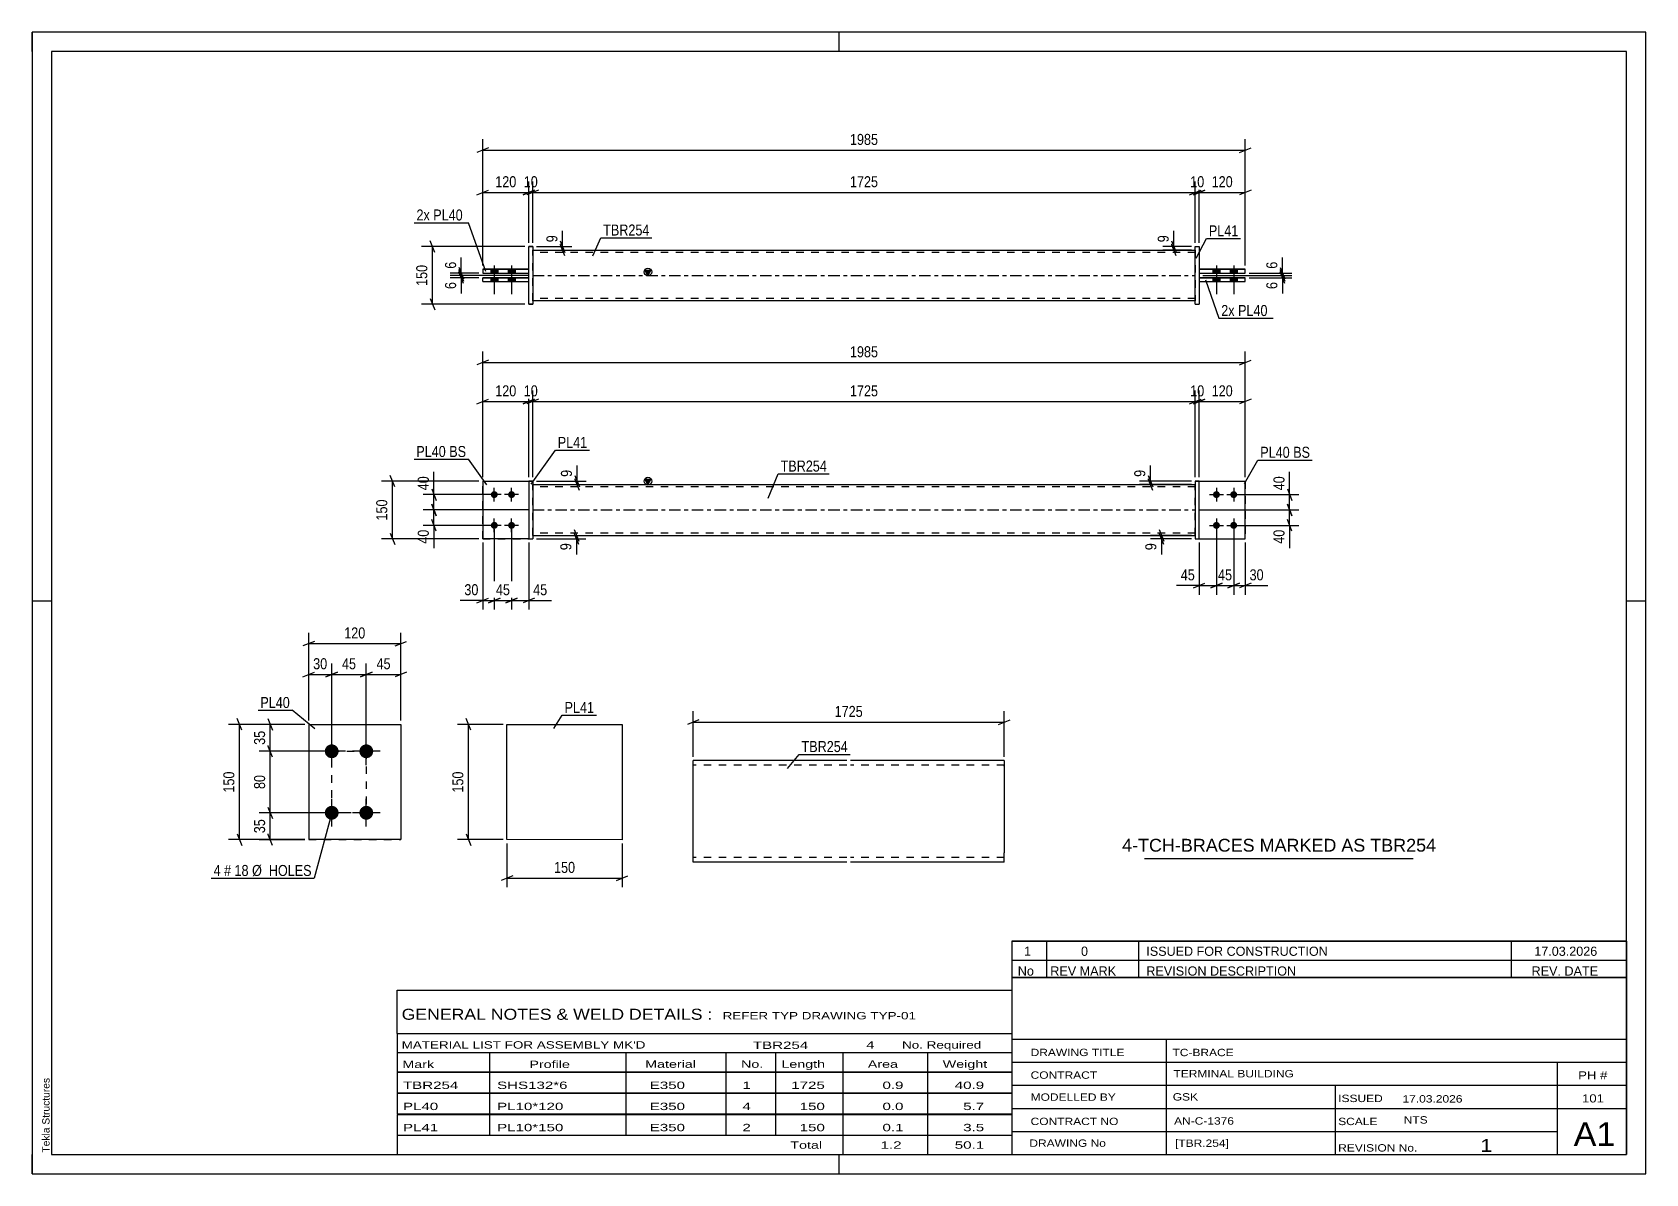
# Paper-space layout 'Layout1' of a CAD drawing. Header units: millimetres. Extents: x 0 to 420, y 0 to 297.
# The model-space entities are those that its viewports show. They can reach past a viewport. Long polylines and large blocks are cut down to what shows.
import ezdxf

# ---------------------------------------------------------------- set-up
doc = ezdxf.new("R2010")
doc.units = ezdxf.units.MM
doc.linetypes.add('DXK_LINE_DOT2', pattern=[3.9198, 1.9599, -1.9599])
doc.linetypes.add('DXK_LINE_DOT3', pattern=[5.9187, 2.979, -0.9799, 0.9799, -0.9799])
doc.layers.add('Viewport layer', color=7, linetype='Continuous', plot=False)
doc.styles.add('Arial', font='ARIAL.TTF', dxfattribs={"height": 0.2})
doc.styles.add('Arial Narrow', font='ARIALN.TTF', dxfattribs={"height": 0.2})

# ---------------------------------------------------------------- blocks, each defined once
blk = doc.blocks.new('Unknown-581591834-1127')
at = {"color": 5, "linetype": 'Continuous'}
for p, q in [((420, 297), (0, 297)), ((0, 297), (0, 0)), ((0, 292), (0, 297)), ((210, 292), (210, 297)), ((420, 0), (420, 297)), ((415, 292), (5, 292)), ((5, 292), (5, 5)), ((415, 5), (415, 292)), ((5, 149), (0, 149)), ((420, 149), (415, 149)), ((0, 0), (0, 5)), ((5, 5), (415, 5)), ((210, 0), (210, 5)), ((0, 0), (420, 0))]:
    blk.add_line(p, q, dxfattribs=at)
at = {"color": 174, "linetype": 'Continuous', "style": 'Arial'}
blk.add_text('Tekla Structures', height=1.9102, rotation=90, dxfattribs=at).set_placement((4.5, 5.5))
blk = doc.blocks.new('Part-581591834-1367 - 1364')
at = {"color": 2, "linetype": 'Continuous'}
for p, q in [((303.75, 180.2), (302.75, 180.2)), ((302.75, 180.2), (302.75, 180.2)), ((302.75, 180.2), (302.75, 165.2)), ((302.75, 180.2), (303.75, 180.2)), ((303.75, 165.2), (303.75, 180.2)), ((302.75, 165.2), (303.75, 165.2))]:
    blk.add_line(p, q, dxfattribs=at)
at = {"color": 7, "linetype": 'DXK_LINE_DOT2'}
for p, q in [((303.75, 180.2), (303.75, 180.2)), ((303.75, 180.2), (303.75, 180.2)), ((302.75, 165.2), (303.75, 165.2))]:
    blk.add_line(p, q, dxfattribs=at)
blk = doc.blocks.new('Part-581591834-1420 - 1364')
at = {"color": 7, "linetype": 'DXK_LINE_DOT2'}
for p, q in [((117.26, 180.2), (129.26, 180.2)), ((117.26, 180.2), (129.26, 180.2)), ((117.26, 165.2), (117.26, 180.2)), ((129.26, 180.2), (129.26, 180.2)), ((129.26, 180.2), (129.26, 165.2)), ((117.26, 165.2), (129.26, 165.2)), ((129.26, 165.2), (117.26, 165.2)), ((117.26, 165.2), (117.26, 165.2))]:
    blk.add_line(p, q, dxfattribs=at)
blk = doc.blocks.new('Bolt-581591834-1378 - 1364')
at = {"linetype": 'Continuous'}
for points in [[(120.26, 177.6), (120.45, 177.58), (120.63, 177.52), (120.79, 177.43), (120.93, 177.3), (121.04, 177.15), (121.12, 176.98), (121.16, 176.79), (121.16, 176.6), (121.12, 176.42), (121.04, 176.25), (120.93, 176.1), (120.79, 175.97), (120.63, 175.88), (120.45, 175.82), (120.26, 175.8), (120.08, 175.82), (119.9, 175.88), (119.73, 175.97), (119.59, 176.1), (119.48, 176.25), (119.41, 176.42), (119.37, 176.6), (119.37, 176.79), (119.41, 176.98), (119.48, 177.15), (119.59, 177.3), (119.73, 177.43), (119.9, 177.52), (120.08, 177.58)], [(124.76, 177.6), (124.95, 177.58), (125.13, 177.52), (125.29, 177.43), (125.43, 177.3), (125.54, 177.15), (125.62, 176.98), (125.66, 176.79), (125.66, 176.6), (125.62, 176.42), (125.54, 176.25), (125.43, 176.1), (125.29, 175.97), (125.13, 175.88), (124.95, 175.82), (124.76, 175.8), (124.58, 175.82), (124.4, 175.88), (124.23, 175.97), (124.09, 176.1), (123.98, 176.25), (123.91, 176.42), (123.87, 176.6), (123.87, 176.79), (123.91, 176.98), (123.98, 177.15), (124.09, 177.3), (124.23, 177.43), (124.4, 177.52), (124.58, 177.58)], [(120.26, 169.6), (120.45, 169.58), (120.63, 169.52), (120.79, 169.43), (120.93, 169.3), (121.04, 169.15), (121.12, 168.98), (121.16, 168.79), (121.16, 168.6), (121.12, 168.42), (121.04, 168.25), (120.93, 168.1), (120.79, 167.97), (120.63, 167.88), (120.45, 167.82), (120.26, 167.8), (120.08, 167.82), (119.9, 167.88), (119.73, 167.97), (119.59, 168.1), (119.48, 168.25), (119.41, 168.42), (119.37, 168.6), (119.37, 168.79), (119.41, 168.98), (119.48, 169.15), (119.59, 169.3), (119.73, 169.43), (119.9, 169.52), (120.08, 169.58)], [(124.76, 169.6), (124.95, 169.58), (125.13, 169.52), (125.29, 169.43), (125.43, 169.3), (125.54, 169.15), (125.62, 168.98), (125.66, 168.79), (125.66, 168.6), (125.62, 168.42), (125.54, 168.25), (125.43, 168.1), (125.29, 167.97), (125.13, 167.88), (124.95, 167.82), (124.76, 167.8), (124.58, 167.82), (124.4, 167.88), (124.23, 167.97), (124.09, 168.1), (123.98, 168.25), (123.91, 168.42), (123.87, 168.6), (123.87, 168.79), (123.91, 168.98), (123.98, 169.15), (124.09, 169.3), (124.23, 169.43), (124.4, 169.52), (124.58, 169.58)]]:
    blk.add_hatch(color=1, dxfattribs=at).paths.add_polyline_path(points)
at = {"color": 1, "linetype": 'Continuous'}
for p, q in [((122.06, 176.7), (118.46, 176.7)), ((120.26, 174.9), (120.26, 178.5)), ((126.56, 176.7), (122.96, 176.7)), ((124.76, 174.9), (124.76, 178.5)), ((122.06, 168.7), (118.46, 168.7)), ((120.26, 166.9), (120.26, 170.5)), ((126.56, 168.7), (122.96, 168.7)), ((124.76, 166.9), (124.76, 170.5))]:
    blk.add_line(p, q, dxfattribs=at)
blk = doc.blocks.new('Bolt-581591834-1379 - 1364')
at = {"linetype": 'Continuous'}
for points in [[(308.25, 177.6), (308.44, 177.58), (308.62, 177.52), (308.78, 177.43), (308.92, 177.3), (309.03, 177.15), (309.11, 176.98), (309.15, 176.79), (309.15, 176.6), (309.11, 176.42), (309.03, 176.25), (308.92, 176.1), (308.78, 175.97), (308.62, 175.88), (308.44, 175.82), (308.25, 175.8), (308.07, 175.82), (307.89, 175.88), (307.72, 175.97), (307.58, 176.1), (307.47, 176.25), (307.4, 176.42), (307.36, 176.6), (307.36, 176.79), (307.4, 176.98), (307.47, 177.15), (307.58, 177.3), (307.72, 177.43), (307.89, 177.52), (308.07, 177.58)], [(312.75, 177.6), (312.94, 177.58), (313.12, 177.52), (313.28, 177.43), (313.42, 177.3), (313.53, 177.15), (313.61, 176.98), (313.65, 176.79), (313.65, 176.6), (313.61, 176.42), (313.53, 176.25), (313.42, 176.1), (313.28, 175.97), (313.12, 175.88), (312.94, 175.82), (312.75, 175.8), (312.57, 175.82), (312.39, 175.88), (312.22, 175.97), (312.08, 176.1), (311.97, 176.25), (311.9, 176.42), (311.86, 176.6), (311.86, 176.79), (311.9, 176.98), (311.97, 177.15), (312.08, 177.3), (312.22, 177.43), (312.39, 177.52), (312.57, 177.58)], [(308.25, 169.6), (308.44, 169.58), (308.62, 169.52), (308.78, 169.43), (308.92, 169.3), (309.03, 169.15), (309.11, 168.98), (309.15, 168.79), (309.15, 168.6), (309.11, 168.42), (309.03, 168.25), (308.92, 168.1), (308.78, 167.97), (308.62, 167.88), (308.44, 167.82), (308.25, 167.8), (308.07, 167.82), (307.89, 167.88), (307.72, 167.97), (307.58, 168.1), (307.47, 168.25), (307.4, 168.42), (307.36, 168.6), (307.36, 168.79), (307.4, 168.98), (307.47, 169.15), (307.58, 169.3), (307.72, 169.43), (307.89, 169.52), (308.07, 169.58)], [(312.75, 169.6), (312.94, 169.58), (313.12, 169.52), (313.28, 169.43), (313.42, 169.3), (313.53, 169.15), (313.61, 168.98), (313.65, 168.79), (313.65, 168.6), (313.61, 168.42), (313.53, 168.25), (313.42, 168.1), (313.28, 167.97), (313.12, 167.88), (312.94, 167.82), (312.75, 167.8), (312.57, 167.82), (312.39, 167.88), (312.22, 167.97), (312.08, 168.1), (311.97, 168.25), (311.9, 168.42), (311.86, 168.6), (311.86, 168.79), (311.9, 168.98), (311.97, 169.15), (312.08, 169.3), (312.22, 169.43), (312.39, 169.52), (312.57, 169.58)]]:
    blk.add_hatch(color=1, dxfattribs=at).paths.add_polyline_path(points)
at = {"color": 1, "linetype": 'Continuous'}
for p, q in [((306.45, 176.7), (310.05, 176.7)), ((308.25, 178.5), (308.25, 174.9)), ((310.95, 176.7), (314.55, 176.7)), ((312.75, 178.5), (312.75, 174.9)), ((306.45, 168.7), (310.05, 168.7)), ((308.25, 170.5), (308.25, 166.9)), ((310.95, 168.7), (314.55, 168.7)), ((312.75, 170.5), (312.75, 166.9))]:
    blk.add_line(p, q, dxfattribs=at)
blk = doc.blocks.new('Part-581591834-1405 - 1364')
at = {"color": 2, "linetype": 'Continuous'}
for p, q in [((129.26, 180.2), (130.26, 180.2)), ((130.26, 180.2), (129.26, 180.2)), ((129.26, 180.2), (129.26, 165.2)), ((130.26, 180.2), (130.26, 165.2)), ((129.26, 165.2), (130.26, 165.2))]:
    blk.add_line(p, q, dxfattribs=at)
at = {"color": 7, "linetype": 'DXK_LINE_DOT2'}
for p, q in [((129.26, 180.2), (129.26, 180.2)), ((129.26, 180.2), (129.26, 180.2)), ((130.26, 180.2), (130.26, 180.2)), ((129.26, 165.2), (130.26, 165.2))]:
    blk.add_line(p, q, dxfattribs=at)
blk = doc.blocks.new('Part-581591834-1425 - 1364')
at = {"color": 2, "linetype": 'Continuous'}
for p, q in [((117.26, 180.2), (129.26, 180.2)), ((117.26, 180.2), (117.26, 165.2)), ((129.26, 165.2), (117.26, 165.2)), ((117.26, 165.2), (117.26, 165.2))]:
    blk.add_line(p, q, dxfattribs=at)
at = {"color": 7, "linetype": 'DXK_LINE_DOT2'}
for p, q in [((117.26, 180.2), (129.26, 180.2)), ((129.26, 180.2), (129.26, 180.2)), ((129.26, 180.2), (129.26, 165.2)), ((117.26, 165.2), (129.26, 165.2))]:
    blk.add_line(p, q, dxfattribs=at)
blk = doc.blocks.new('Part-581591834-1440 - 1364')
at = {"linetype": 'Continuous'}
blk.add_hatch(color=2, dxfattribs=at).paths.add_polyline_path([(160.26, 179.3), (159.46, 180.7), (161.06, 180.7)])
at = {"color": 2, "linetype": 'Continuous'}
for p, q in [((160.26, 179.3), (159.46, 180.7)), ((159.46, 180.7), (161.06, 180.7)), ((161.06, 180.7), (160.26, 179.3)), ((130.26, 179.3), (302.75, 179.3)), ((130.26, 166.1), (302.75, 166.1))]:
    blk.add_line(p, q, dxfattribs=at)
at = {"color": 7, "linetype": 'DXK_LINE_DOT2'}
for p, q in [((130.26, 166.1), (130.26, 179.3)), ((302.75, 178.7), (130.26, 178.7)), ((302.75, 166.1), (302.75, 179.3)), ((302.75, 166.7), (130.26, 166.7))]:
    blk.add_line(p, q, dxfattribs=at)
at = {"color": 7, "linetype": 'DXK_LINE_DOT3'}
blk.add_line((130.26, 172.7), (302.75, 172.7), dxfattribs=at)
at = {"color": 2, "linetype": 'Continuous'}
blk.add_circle((160.26, 180.2), 1, dxfattribs=at)
blk = doc.blocks.new('Part-581591834-1445 - 1364')
at = {"color": 2, "linetype": 'Continuous'}
for p, q in [((303.75, 180.2), (303.75, 180.2)), ((303.75, 180.2), (315.75, 180.2)), ((315.75, 180.2), (315.75, 180.2)), ((315.75, 165.2), (315.75, 180.2)), ((303.75, 165.2), (315.75, 165.2))]:
    blk.add_line(p, q, dxfattribs=at)
at = {"color": 7, "linetype": 'DXK_LINE_DOT2'}
for p, q in [((303.75, 180.2), (315.75, 180.2)), ((303.75, 165.2), (303.75, 180.2)), ((315.75, 180.2), (315.75, 180.2)), ((303.75, 165.2), (303.75, 165.2)), ((303.75, 165.2), (315.75, 165.2))]:
    blk.add_line(p, q, dxfattribs=at)
blk = doc.blocks.new('Part-581591834-1450 - 1364')
at = {"color": 7, "linetype": 'DXK_LINE_DOT2'}
for p, q in [((303.75, 180.2), (315.75, 180.2)), ((303.75, 165.2), (303.75, 180.2)), ((303.75, 180.2), (315.75, 180.2)), ((315.75, 180.2), (315.75, 180.2)), ((315.75, 180.2), (315.75, 165.2)), ((303.75, 165.2), (303.75, 165.2)), ((303.75, 165.2), (315.75, 165.2)), ((303.75, 165.2), (315.75, 165.2))]:
    blk.add_line(p, q, dxfattribs=at)
blk = doc.blocks.new('Part-581591834-1793 - 1767')
at = {"color": 2, "linetype": 'Continuous'}
for p, q in [((117.26, 233.15), (129.26, 233.15)), ((129.26, 233.14), (117.26, 233.14)), ((117.26, 232.14), (117.26, 233.14)), ((117.26, 232.14), (129.26, 232.14)), ((129.26, 232.14), (129.26, 233.14))]:
    blk.add_line(p, q, dxfattribs=at)
at = {"color": 7, "linetype": 'DXK_LINE_DOT2'}
for p, q in [((117.26, 233.14), (117.26, 233.15)), ((117.26, 233.15), (117.26, 233.14)), ((117.26, 232.15), (129.26, 232.15)), ((129.26, 233.14), (129.26, 233.15)), ((129.26, 233.15), (129.26, 233.14))]:
    blk.add_line(p, q, dxfattribs=at)
blk = doc.blocks.new('Part-581591834-1778 - 1767')
at = {"color": 2, "linetype": 'Continuous'}
for p, q in [((303.75, 233.15), (315.75, 233.15)), ((315.75, 233.14), (303.75, 233.14)), ((303.75, 233.14), (303.75, 232.14)), ((303.75, 232.14), (315.75, 232.14)), ((315.75, 232.14), (315.75, 233.15))]:
    blk.add_line(p, q, dxfattribs=at)
at = {"color": 7, "linetype": 'DXK_LINE_DOT2'}
for p, q in [((303.75, 233.15), (303.75, 233.14)), ((303.75, 233.14), (303.75, 233.15)), ((303.75, 232.15), (315.75, 232.15))]:
    blk.add_line(p, q, dxfattribs=at)
blk = doc.blocks.new('Part-581591834-1798 - 1767')
at = {"color": 2, "linetype": 'Continuous'}
for p, q in [((117.26, 235.35), (129.26, 235.35)), ((129.26, 235.34), (117.26, 235.34)), ((117.26, 235.34), (117.26, 234.34)), ((129.26, 234.34), (129.26, 235.34)), ((117.26, 234.34), (129.26, 234.34))]:
    blk.add_line(p, q, dxfattribs=at)
at = {"color": 7, "linetype": 'DXK_LINE_DOT2'}
for p, q in [((117.26, 235.34), (117.26, 235.35)), ((117.26, 235.35), (117.26, 235.34)), ((129.26, 235.35), (129.26, 235.34)), ((129.26, 235.34), (129.26, 235.35)), ((117.26, 234.35), (129.26, 234.35))]:
    blk.add_line(p, q, dxfattribs=at)
blk = doc.blocks.new('Part-581591834-1773 - 1767')
at = {"linetype": 'Continuous'}
blk.add_hatch(color=2, dxfattribs=at).paths.add_polyline_path([(160.26, 233.74), (159.46, 235.14), (161.06, 235.14)])
at = {"color": 2, "linetype": 'Continuous'}
for p, q in [((130.26, 240.34), (302.75, 240.34)), ((160.26, 233.74), (159.46, 235.14)), ((159.46, 235.14), (161.06, 235.14)), ((161.06, 235.14), (160.26, 233.74)), ((302.75, 227.14), (130.26, 227.14))]:
    blk.add_line(p, q, dxfattribs=at)
at = {"color": 7, "linetype": 'DXK_LINE_DOT2'}
for p, q in [((130.26, 227.14), (130.26, 240.34)), ((302.75, 239.74), (130.26, 239.74)), ((302.75, 240.34), (302.75, 227.14)), ((302.75, 227.74), (130.26, 227.74))]:
    blk.add_line(p, q, dxfattribs=at)
at = {"color": 7, "linetype": 'DXK_LINE_DOT3'}
blk.add_line((130.26, 233.74), (302.75, 233.74), dxfattribs=at)
at = {"color": 2, "linetype": 'Continuous'}
blk.add_circle((160.26, 234.64), 1, dxfattribs=at)
blk = doc.blocks.new('Part-581591834-1783 - 1767')
at = {"color": 2, "linetype": 'Continuous'}
for p, q in [((303.75, 235.35), (315.75, 235.35)), ((315.75, 235.34), (303.75, 235.34)), ((303.75, 235.34), (303.75, 234.34)), ((315.75, 234.34), (315.75, 235.35)), ((303.75, 234.34), (315.75, 234.34))]:
    blk.add_line(p, q, dxfattribs=at)
at = {"color": 7, "linetype": 'DXK_LINE_DOT2'}
for p, q in [((303.75, 235.34), (303.75, 235.35)), ((303.75, 235.35), (303.75, 235.34)), ((303.75, 234.35), (315.75, 234.35))]:
    blk.add_line(p, q, dxfattribs=at)
blk = doc.blocks.new('Part-581591834-1799 - 1767')
at = {"color": 2, "linetype": 'Continuous'}
for p, q in [((130.26, 241.25), (129.26, 241.25)), ((129.26, 241.24), (130.26, 241.24)), ((129.26, 226.24), (129.26, 241.24)), ((130.26, 241.24), (130.26, 226.24)), ((130.26, 226.24), (129.26, 226.24))]:
    blk.add_line(p, q, dxfattribs=at)
at = {"color": 7, "linetype": 'DXK_LINE_DOT2'}
for p, q in [((129.26, 241.24), (129.26, 241.25)), ((129.26, 241.25), (129.26, 241.24)), ((130.26, 241.25), (130.26, 241.24)), ((130.26, 241.24), (130.26, 241.25)), ((129.26, 226.25), (130.26, 226.25)), ((129.26, 226.24), (129.26, 226.25))]:
    blk.add_line(p, q, dxfattribs=at)
blk = doc.blocks.new('Part-581591834-1788 - 1767')
at = {"color": 2, "linetype": 'Continuous'}
for p, q in [((302.75, 241.25), (302.75, 241.24)), ((302.75, 241.24), (302.75, 241.25)), ((302.75, 241.25), (303.75, 241.25)), ((302.75, 226.24), (302.75, 241.24)), ((302.75, 241.24), (303.75, 241.24)), ((303.75, 241.24), (303.75, 241.25)), ((303.75, 241.25), (303.75, 241.24)), ((303.75, 241.24), (303.75, 226.24)), ((302.75, 226.24), (303.75, 226.24))]:
    blk.add_line(p, q, dxfattribs=at)
at = {"color": 7, "linetype": 'DXK_LINE_DOT2'}
for p, q in [((302.75, 226.25), (303.75, 226.25)), ((303.75, 226.25), (303.75, 226.24))]:
    blk.add_line(p, q, dxfattribs=at)
blk = doc.blocks.new('Bolt-581591834-1800 - 1767')
at = {"linetype": 'Continuous'}
for points in [[(309.15, 235.35), (307.35, 235.35), (307.35, 234.35), (309.15, 234.35)], [(309.15, 235.34), (307.35, 235.34), (307.35, 234.34), (309.15, 234.34)], [(313.65, 235.35), (311.85, 235.35), (311.85, 234.35), (313.65, 234.35)], [(313.65, 235.34), (311.85, 235.34), (311.85, 234.34), (313.65, 234.34)], [(309.15, 233.15), (307.35, 233.15), (307.35, 232.15), (309.15, 232.15)], [(309.15, 233.14), (307.35, 233.14), (307.35, 232.14), (309.15, 232.14)], [(313.65, 233.15), (311.85, 233.15), (311.85, 232.15), (313.65, 232.15)], [(313.65, 233.14), (311.85, 233.14), (311.85, 232.14), (313.65, 232.14)]]:
    blk.add_hatch(color=1, dxfattribs=at).paths.add_polyline_path(points)
at = {"color": 1, "linetype": 'Continuous'}
for p, q in [((307.35, 235.35), (307.35, 234.35)), ((307.35, 235.34), (307.35, 234.34)), ((308.25, 236.35), (308.25, 228.85)), ((308.25, 236.34), (308.25, 228.84)), ((309.15, 235.35), (309.15, 234.35)), ((309.15, 235.34), (309.15, 234.34)), ((311.85, 235.35), (311.85, 234.35)), ((311.85, 235.34), (311.85, 234.34)), ((312.75, 236.35), (312.75, 228.85)), ((312.75, 236.34), (312.75, 228.84)), ((313.65, 235.35), (313.65, 234.35)), ((313.65, 235.34), (313.65, 234.34)), ((307.35, 233.15), (307.35, 232.15)), ((307.35, 233.14), (307.35, 232.14)), ((309.15, 233.15), (309.15, 232.15)), ((309.15, 233.14), (309.15, 232.14)), ((311.85, 233.15), (311.85, 232.15)), ((311.85, 233.14), (311.85, 232.14)), ((313.65, 233.15), (313.65, 232.15)), ((313.65, 233.14), (313.65, 232.14))]:
    blk.add_line(p, q, dxfattribs=at)
blk = doc.blocks.new('Bolt-581591834-1801 - 1767')
at = {"linetype": 'Continuous'}
for points in [[(119.36, 234.35), (121.16, 234.35), (121.16, 235.35), (119.36, 235.35)], [(119.36, 234.34), (121.16, 234.34), (121.16, 235.34), (119.36, 235.34)], [(123.86, 234.35), (125.66, 234.35), (125.66, 235.35), (123.86, 235.35)], [(123.86, 234.34), (125.66, 234.34), (125.66, 235.34), (123.86, 235.34)], [(119.36, 232.15), (121.16, 232.15), (121.16, 233.15), (119.36, 233.15)], [(119.36, 232.14), (121.16, 232.14), (121.16, 233.14), (119.36, 233.14)], [(123.86, 232.15), (125.66, 232.15), (125.66, 233.15), (123.86, 233.15)], [(123.86, 232.14), (125.66, 232.14), (125.66, 233.14), (123.86, 233.14)]]:
    blk.add_hatch(color=1, dxfattribs=at).paths.add_polyline_path(points)
at = {"color": 1, "linetype": 'Continuous'}
for p, q in [((119.36, 235.35), (119.36, 234.35)), ((119.36, 235.34), (119.36, 234.34)), ((120.26, 236.35), (120.26, 228.85)), ((120.26, 236.34), (120.26, 228.84)), ((121.16, 235.35), (121.16, 234.35)), ((121.16, 235.34), (121.16, 234.34)), ((123.86, 235.35), (123.86, 234.35)), ((123.86, 235.34), (123.86, 234.34)), ((124.76, 236.35), (124.76, 228.85)), ((124.76, 236.34), (124.76, 228.84)), ((125.66, 235.35), (125.66, 234.35)), ((125.66, 235.34), (125.66, 234.34)), ((119.36, 233.15), (119.36, 232.15)), ((119.36, 233.14), (119.36, 232.14)), ((121.16, 233.15), (121.16, 232.15)), ((121.16, 233.14), (121.16, 232.14)), ((123.86, 233.15), (123.86, 232.15)), ((123.86, 233.14), (123.86, 232.14)), ((125.66, 233.15), (125.66, 232.15)), ((125.66, 233.14), (125.66, 232.14))]:
    blk.add_line(p, q, dxfattribs=at)
blk = doc.blocks.new('Bolt-581591834-2103 - 2040')
at = {"linetype": 'Continuous'}
for points in [[(77.95, 111.72), (78.32, 111.68), (78.68, 111.56), (79.01, 111.37), (79.29, 111.12), (79.51, 110.82), (79.66, 110.47), (79.74, 110.1), (79.74, 109.73), (79.66, 109.36), (79.51, 109.02), (79.29, 108.71), (79.01, 108.46), (78.68, 108.27), (78.32, 108.15), (77.95, 108.12), (77.57, 108.15), (77.22, 108.27), (76.89, 108.46), (76.61, 108.71), (76.39, 109.02), (76.24, 109.36), (76.16, 109.73), (76.16, 110.1), (76.24, 110.47), (76.39, 110.82), (76.61, 111.12), (76.89, 111.37), (77.22, 111.56), (77.57, 111.68)], [(86.95, 111.72), (87.32, 111.68), (87.68, 111.56), (88.01, 111.37), (88.29, 111.12), (88.51, 110.82), (88.66, 110.47), (88.74, 110.1), (88.74, 109.73), (88.66, 109.36), (88.51, 109.02), (88.29, 108.71), (88.01, 108.46), (87.68, 108.27), (87.32, 108.15), (86.95, 108.12), (86.57, 108.15), (86.22, 108.27), (85.89, 108.46), (85.61, 108.71), (85.39, 109.02), (85.24, 109.36), (85.16, 109.73), (85.16, 110.1), (85.24, 110.47), (85.39, 110.82), (85.61, 111.12), (85.89, 111.37), (86.22, 111.56), (86.57, 111.68)], [(77.95, 95.72), (78.32, 95.68), (78.68, 95.56), (79.01, 95.37), (79.29, 95.12), (79.51, 94.82), (79.66, 94.47), (79.74, 94.1), (79.74, 93.73), (79.66, 93.36), (79.51, 93.02), (79.29, 92.71), (79.01, 92.46), (78.68, 92.27), (78.32, 92.15), (77.95, 92.12), (77.57, 92.15), (77.22, 92.27), (76.89, 92.46), (76.61, 92.71), (76.39, 93.02), (76.24, 93.36), (76.16, 93.73), (76.16, 94.1), (76.24, 94.47), (76.39, 94.82), (76.61, 95.12), (76.89, 95.37), (77.22, 95.56), (77.57, 95.68)], [(86.95, 95.72), (87.32, 95.68), (87.68, 95.56), (88.01, 95.37), (88.29, 95.12), (88.51, 94.82), (88.66, 94.47), (88.74, 94.1), (88.74, 93.73), (88.66, 93.36), (88.51, 93.02), (88.29, 92.71), (88.01, 92.46), (87.68, 92.27), (87.32, 92.15), (86.95, 92.12), (86.57, 92.15), (86.22, 92.27), (85.89, 92.46), (85.61, 92.71), (85.39, 93.02), (85.24, 93.36), (85.16, 93.73), (85.16, 94.1), (85.24, 94.47), (85.39, 94.82), (85.61, 95.12), (85.89, 95.37), (86.22, 95.56), (86.57, 95.68)]]:
    blk.add_hatch(color=1, dxfattribs=at).paths.add_polyline_path(points)
at = {"color": 1, "linetype": 'Continuous'}
for p, q in [((77.95, 106.31), (77.95, 113.51)), ((86.95, 106.31), (86.95, 113.51)), ((81.55, 109.91), (74.35, 109.91)), ((90.55, 109.91), (83.35, 109.91)), ((77.95, 90.31), (77.95, 97.51)), ((86.95, 90.31), (86.95, 97.51)), ((81.55, 93.91), (74.35, 93.91)), ((90.55, 93.91), (83.35, 93.91))]:
    blk.add_line(p, q, dxfattribs=at)
blk = doc.blocks.new('Part-581591834-2108 - 2040')
at = {"color": 2, "linetype": 'Continuous'}
for p, q in [((71.95, 116.92), (95.95, 116.92)), ((71.95, 116.92), (71.95, 86.92)), ((95.95, 116.92), (95.95, 116.92)), ((95.95, 116.92), (95.95, 86.92)), ((95.95, 86.92), (71.95, 86.92)), ((71.95, 86.92), (71.95, 86.92))]:
    blk.add_line(p, q, dxfattribs=at)
at = {"color": 7, "linetype": 'DXK_LINE_DOT2'}
for p, q in [((71.95, 116.92), (95.95, 116.92)), ((95.95, 116.92), (95.95, 116.92)), ((71.95, 86.92), (95.95, 86.92))]:
    blk.add_line(p, q, dxfattribs=at)
blk = doc.blocks.new('Part-581591834-2231 - 2225')
at = {"color": 2, "linetype": 'Continuous'}
for p, q in [((123.56, 116.92), (153.56, 116.91)), ((123.56, 86.92), (123.56, 116.92)), ((153.56, 116.91), (153.56, 86.91)), ((153.56, 86.91), (123.56, 86.92))]:
    blk.add_line(p, q, dxfattribs=at)
blk = doc.blocks.new('Part-581591834-2256 - 2248')
at = {"color": 2, "linetype": 'Continuous'}
for p, q in [((212.02, 107.5), (172.02, 107.5)), ((172.02, 81.29), (172.02, 107.5)), ((253.02, 107.5), (213.02, 107.5)), ((253.02, 107.5), (253.02, 83.5)), ((172.02, 81.1), (172.02, 81.29)), ((212.02, 81.1), (172.02, 81.1)), ((253.02, 81.1), (213.02, 81.1)), ((253.02, 81.1), (253.02, 83.5))]:
    blk.add_line(p, q, dxfattribs=at)
at = {"color": 7, "linetype": 'DXK_LINE_DOT2'}
for p, q in [((212.02, 106.3), (172.02, 106.3)), ((253.02, 106.3), (213.02, 106.3)), ((253.02, 106.3), (253.02, 106.21)), ((253.02, 106.21), (253.02, 106.3)), ((253.02, 106.02), (253.02, 106.21)), ((253.02, 106.21), (253.02, 106.02)), ((172.02, 82.3), (172.02, 82.4)), ((212.02, 82.3), (172.02, 82.3)), ((253.02, 82.3), (213.02, 82.3)), ((253.02, 82.4), (253.02, 83.05)), ((253.02, 82.3), (253.02, 82.4))]:
    blk.add_line(p, q, dxfattribs=at)
blk = doc.blocks.new('Rectangle-581591834-2210 - 2040')
at = {"color": 1, "linetype": 'DXK_LINE_DOT2'}
blk.add_lwpolyline([(77.95, 109.91), (86.95, 109.91), (86.95, 93.91), (77.95, 93.91), (77.95, 109.91)], close=True, dxfattribs=at)
blk = doc.blocks.new('StraightDimension-581591834-1609 - 1364')
at = {"color": 7, "linetype": 'Continuous'}
for p, q in [((129.26, 172.7), (101.72, 172.7)), ((103.97, 174.2), (105.17, 171.2)), ((104.57, 168.7), (104.57, 172.7)), ((119.26, 168.7), (101.72, 168.7)), ((105.17, 167.2), (103.97, 170.2))]:
    blk.add_line(p, q, dxfattribs=at)
at = {"color": 0}
blk.add_wipeout([(103.82, 168.17), (99.62, 168.17), (99.62, 163.32), (103.82, 163.32)], dxfattribs=at)
at = {"color": 7, "linetype": 'Continuous'}
blk.add_line((104.57, 168.7), (104.57, 162.79), dxfattribs=at)
blk.add_line((104.57, 168.7), (104.57, 162.79), dxfattribs=at)
at = {"color": 3, "style": 'Arial Narrow'}
blk.add_text('40', height=2.863, rotation=90.0002, dxfattribs=at).set_placement((103.22, 163.92))
blk = doc.blocks.new('StraightDimension-581591834-1665 - 1364')
at = {"color": 7, "linetype": 'Continuous'}
for p, q in [((308.25, 167.7), (308.25, 150.65)), ((312.75, 167.7), (312.75, 150.65)), ((306.75, 152.45), (309.75, 153.65)), ((308.25, 153.05), (312.75, 153.05)), ((314.25, 153.65), (311.25, 152.45))]:
    blk.add_line(p, q, dxfattribs=at)
at = {"color": 0}
blk.add_wipeout([(312.93, 153.8), (312.93, 158), (308.07, 158), (308.07, 153.8)], dxfattribs=at)
at = {"color": 3, "style": 'Arial Narrow'}
blk.add_text('45', height=2.863, dxfattribs=at).set_placement((308.67, 154.4))
blk = doc.blocks.new('StraightDimension-581591834-1505 - 1364')
at = {"color": 7, "linetype": 'Continuous'}
for p, q in [((302.75, 181.2), (302.75, 203.77)), ((303.75, 181.2), (303.75, 203.77)), ((301.25, 200.32), (304.25, 201.52)), ((305.25, 201.52), (302.25, 200.32)), ((302.75, 200.92), (303.75, 200.92))]:
    blk.add_line(p, q, dxfattribs=at)
at = {"color": 0}
blk.add_wipeout([(305.68, 201.67), (305.68, 205.87), (300.82, 205.87), (300.82, 201.67)], dxfattribs=at)
at = {"color": 3, "style": 'Arial Narrow'}
blk.add_text('10', height=2.863, dxfattribs=at).set_placement((301.42, 202.27))
blk = doc.blocks.new('StraightDimension-581591834-1703 - 1364')
at = {"color": 7, "linetype": 'Continuous'}
for p, q in [((313.75, 176.7), (329.71, 176.7)), ((326.71, 178.2), (327.91, 175.2)), ((327.31, 172.7), (327.31, 176.7)), ((303.75, 172.7), (329.71, 172.7)), ((327.91, 171.2), (326.71, 174.2))]:
    blk.add_line(p, q, dxfattribs=at)
at = {"color": 0}
blk.add_wipeout([(326.56, 182.08), (322.36, 182.08), (322.36, 177.22), (326.56, 177.22)], dxfattribs=at)
at = {"color": 7, "linetype": 'Continuous'}
blk.add_line((327.31, 176.7), (327.31, 182.6), dxfattribs=at)
blk.add_line((327.31, 176.7), (327.31, 182.6), dxfattribs=at)
at = {"color": 3, "style": 'Arial Narrow'}
blk.add_text('40', height=2.863, rotation=90.0002, dxfattribs=at).set_placement((325.96, 177.82))
blk = doc.blocks.new('StraightDimension-581591834-1600 - 1364')
at = {"color": 7, "linetype": 'Continuous'}
for p, q in [((141.22, 181.7), (142.42, 178.7)), ((142.42, 177.8), (141.22, 180.8)), ((131.26, 180.2), (144.22, 180.2)), ((131.26, 179.3), (144.22, 179.3)), ((141.82, 179.3), (141.82, 180.2))]:
    blk.add_line(p, q, dxfattribs=at)
at = {"color": 0}
blk.add_wipeout([(141.07, 183.75), (136.87, 183.75), (136.87, 180.72), (141.07, 180.72)], dxfattribs=at)
at = {"color": 7, "linetype": 'Continuous'}
blk.add_line((141.82, 180.2), (141.82, 184.28), dxfattribs=at)
blk.add_line((141.82, 180.2), (141.82, 184.28), dxfattribs=at)
at = {"color": 3, "style": 'Arial Narrow'}
blk.add_text('9', height=2.86, rotation=90.0002, dxfattribs=at).set_placement((140.47, 181.32))
blk = doc.blocks.new('StraightDimension-581591834-1649 - 1364')
at = {"color": 7, "linetype": 'Continuous'}
for p, q in [((303.75, 164.2), (303.75, 150.65)), ((308.25, 167.7), (308.25, 150.65)), ((302.25, 152.45), (305.25, 153.65)), ((303.75, 153.05), (308.25, 153.05)), ((309.75, 153.65), (306.75, 152.45))]:
    blk.add_line(p, q, dxfattribs=at)
at = {"color": 0}
blk.add_wipeout([(303.23, 153.8), (303.23, 158), (298.37, 158), (298.37, 153.8)], dxfattribs=at)
at = {"color": 7, "linetype": 'Continuous'}
blk.add_line((303.75, 153.05), (297.85, 153.05), dxfattribs=at)
blk.add_line((303.75, 153.05), (297.85, 153.05), dxfattribs=at)
at = {"color": 3, "style": 'Arial Narrow'}
blk.add_text('45', height=2.863, dxfattribs=at).set_placement((298.97, 154.4))
blk = doc.blocks.new('StraightDimension-581591834-1560 - 1364')
at = {"color": 7, "linetype": 'Continuous'}
for p, q in [((117.26, 164.2), (117.26, 146.78)), ((120.26, 167.7), (120.26, 146.78)), ((115.76, 148.58), (118.76, 149.78)), ((117.26, 149.18), (120.26, 149.18)), ((121.76, 149.78), (118.76, 148.58))]:
    blk.add_line(p, q, dxfattribs=at)
at = {"color": 0}
blk.add_wipeout([(116.74, 149.93), (116.74, 154.13), (111.88, 154.13), (111.88, 149.93)], dxfattribs=at)
at = {"color": 7, "linetype": 'Continuous'}
blk.add_line((117.26, 149.18), (111.36, 149.18), dxfattribs=at)
blk.add_line((117.26, 149.18), (111.36, 149.18), dxfattribs=at)
at = {"color": 3, "style": 'Arial Narrow'}
blk.add_text('30', height=2.863, dxfattribs=at).set_placement((112.48, 150.53))
blk = doc.blocks.new('StraightDimension-581591834-1452 - 1364')
at = {"color": 7, "linetype": 'Continuous'}
for p, q in [((117.26, 181.2), (117.26, 203.77)), ((129.26, 181.2), (129.26, 203.77)), ((115.76, 200.32), (118.76, 201.52)), ((117.26, 200.92), (129.26, 200.92)), ((130.76, 201.52), (127.76, 200.32))]:
    blk.add_line(p, q, dxfattribs=at)
at = {"color": 0}
blk.add_wipeout([(126.61, 201.67), (126.61, 205.87), (119.92, 205.87), (119.92, 201.67)], dxfattribs=at)
at = {"color": 3, "style": 'Arial Narrow'}
blk.add_text('120', height=2.863, dxfattribs=at).set_placement((120.52, 202.27))
blk = doc.blocks.new('StraightDimension-581591834-1730 - 1364')
at = {"color": 7, "linetype": 'Continuous'}
for p, q in [((290.47, 181.7), (291.67, 178.7)), ((291.67, 177.8), (290.47, 180.8)), ((301.75, 180.2), (288.22, 180.2)), ((301.75, 179.3), (288.22, 179.3)), ((291.07, 179.3), (291.07, 180.2))]:
    blk.add_line(p, q, dxfattribs=at)
at = {"color": 0}
blk.add_wipeout([(290.32, 183.75), (286.12, 183.75), (286.12, 180.72), (290.32, 180.72)], dxfattribs=at)
at = {"color": 7, "linetype": 'Continuous'}
blk.add_line((291.07, 180.2), (291.07, 184.28), dxfattribs=at)
blk.add_line((291.07, 180.2), (291.07, 184.28), dxfattribs=at)
at = {"color": 3, "style": 'Arial Narrow'}
blk.add_text('9', height=2.86, rotation=90.0002, dxfattribs=at).set_placement((289.72, 181.32))
blk = doc.blocks.new('StraightDimension-581591834-1479 - 1364')
at = {"color": 7, "linetype": 'Continuous'}
for p, q in [((129.26, 181.2), (129.26, 203.77)), ((130.26, 181.2), (130.26, 203.77)), ((127.76, 200.32), (130.76, 201.52)), ((131.76, 201.52), (128.76, 200.32)), ((129.26, 200.92), (130.26, 200.92))]:
    blk.add_line(p, q, dxfattribs=at)
at = {"color": 0}
blk.add_wipeout([(132.19, 201.67), (132.19, 205.87), (127.34, 205.87), (127.34, 201.67)], dxfattribs=at)
at = {"color": 3, "style": 'Arial Narrow'}
blk.add_text('10', height=2.863, dxfattribs=at).set_placement((127.94, 202.27))
blk = doc.blocks.new('StraightDimension-581591834-1577 - 1364')
at = {"color": 7, "linetype": 'Continuous'}
for p, q in [((124.76, 167.7), (124.76, 146.78)), ((129.26, 164.2), (129.26, 146.78)), ((123.26, 148.58), (126.26, 149.78)), ((124.76, 149.18), (129.26, 149.18)), ((130.76, 149.78), (127.76, 148.58))]:
    blk.add_line(p, q, dxfattribs=at)
at = {"color": 0}
blk.add_wipeout([(134.64, 149.93), (134.64, 154.13), (129.79, 154.13), (129.79, 149.93)], dxfattribs=at)
at = {"color": 7, "linetype": 'Continuous'}
blk.add_line((129.26, 149.18), (135.17, 149.18), dxfattribs=at)
blk.add_line((129.26, 149.18), (135.17, 149.18), dxfattribs=at)
at = {"color": 3, "style": 'Arial Narrow'}
blk.add_text('45', height=2.863, dxfattribs=at).set_placement((130.39, 150.53))
blk = doc.blocks.new('StraightDimension-581591834-1496 - 1364')
at = {"color": 7, "linetype": 'Continuous'}
for p, q in [((130.26, 181.2), (130.26, 203.77)), ((302.75, 181.2), (302.75, 203.77)), ((131.76, 201.52), (128.76, 200.32)), ((130.26, 200.92), (302.75, 200.92)), ((301.25, 200.32), (304.25, 201.52))]:
    blk.add_line(p, q, dxfattribs=at)
at = {"color": 0}
blk.add_wipeout([(220.76, 201.67), (220.76, 205.87), (212.25, 205.87), (212.25, 201.67)], dxfattribs=at)
at = {"color": 3, "style": 'Arial Narrow'}
blk.add_text('1725', height=2.863, dxfattribs=at).set_placement((212.85, 202.27))
blk = doc.blocks.new('StraightDimension-581591834-1523 - 1364')
at = {"color": 7, "linetype": 'Continuous'}
for p, q in [((303.75, 181.2), (303.75, 203.77)), ((315.75, 181.2), (315.75, 203.77)), ((302.25, 200.32), (305.25, 201.52)), ((303.75, 200.92), (315.75, 200.92)), ((317.25, 201.52), (314.25, 200.32))]:
    blk.add_line(p, q, dxfattribs=at)
at = {"color": 0}
blk.add_wipeout([(313.09, 201.67), (313.09, 205.87), (306.41, 205.87), (306.41, 201.67)], dxfattribs=at)
at = {"color": 3, "style": 'Arial Narrow'}
blk.add_text('120', height=2.863, dxfattribs=at).set_placement((307.01, 202.27))
blk = doc.blocks.new('StraightDimension-581591834-1546 - 1364')
at = {"color": 7, "linetype": 'Continuous'}
for p, q in [((118.76, 211.69), (115.76, 210.49)), ((117.26, 181.2), (117.26, 213.94)), ((117.26, 211.09), (315.75, 211.09)), ((314.25, 210.49), (317.25, 211.69)), ((315.75, 181.2), (315.75, 213.94))]:
    blk.add_line(p, q, dxfattribs=at)
at = {"color": 0}
blk.add_wipeout([(220.76, 211.84), (220.76, 216.04), (212.25, 216.04), (212.25, 211.84)], dxfattribs=at)
at = {"color": 3, "style": 'Arial Narrow'}
blk.add_text('1985', height=2.863, dxfattribs=at).set_placement((212.85, 212.44))
blk = doc.blocks.new('StraightDimension-581591834-1570 - 1364')
at = {"color": 7, "linetype": 'Continuous'}
for p, q in [((120.26, 167.7), (120.26, 146.78)), ((124.76, 167.7), (124.76, 146.78)), ((118.76, 148.58), (121.76, 149.78)), ((120.26, 149.18), (124.76, 149.18)), ((126.26, 149.78), (123.26, 148.58))]:
    blk.add_line(p, q, dxfattribs=at)
at = {"color": 0}
blk.add_wipeout([(124.94, 149.93), (124.94, 154.13), (120.09, 154.13), (120.09, 149.93)], dxfattribs=at)
at = {"color": 3, "style": 'Arial Narrow'}
blk.add_text('45', height=2.863, dxfattribs=at).set_placement((120.69, 150.53))
blk = doc.blocks.new('StraightDimension-581591834-1591 - 1364')
at = {"color": 7, "linetype": 'Continuous'}
for p, q in [((131.26, 166.1), (144.07, 166.1)), ((131.26, 165.2), (144.07, 165.2)), ((141.07, 167.6), (142.27, 164.6)), ((142.27, 163.7), (141.07, 166.7)), ((141.67, 165.2), (141.67, 166.1))]:
    blk.add_line(p, q, dxfattribs=at)
at = {"color": 0}
blk.add_wipeout([(140.92, 164.67), (136.72, 164.67), (136.72, 161.64), (140.92, 161.64)], dxfattribs=at)
at = {"color": 7, "linetype": 'Continuous'}
blk.add_line((141.67, 165.2), (141.67, 161.12), dxfattribs=at)
blk.add_line((141.67, 165.2), (141.67, 161.12), dxfattribs=at)
at = {"color": 3, "style": 'Arial Narrow'}
blk.add_text('9', height=2.86, rotation=90.0002, dxfattribs=at).set_placement((140.32, 162.24))
blk = doc.blocks.new('StraightDimension-581591834-1626 - 1364')
at = {"color": 7, "linetype": 'Continuous'}
for p, q in [((119.26, 176.7), (101.72, 176.7)), ((103.97, 178.2), (105.17, 175.2)), ((104.57, 172.7), (104.57, 176.7)), ((129.26, 172.7), (101.72, 172.7)), ((105.17, 171.2), (103.97, 174.2))]:
    blk.add_line(p, q, dxfattribs=at)
at = {"color": 0}
blk.add_wipeout([(103.82, 182.08), (99.62, 182.08), (99.62, 177.22), (103.82, 177.22)], dxfattribs=at)
at = {"color": 7, "linetype": 'Continuous'}
blk.add_line((104.57, 176.7), (104.57, 182.6), dxfattribs=at)
blk.add_line((104.57, 176.7), (104.57, 182.6), dxfattribs=at)
at = {"color": 3, "style": 'Arial Narrow'}
blk.add_text('40', height=2.863, rotation=90.0002, dxfattribs=at).set_placement((103.22, 177.82))
blk = doc.blocks.new('StraightDimension-581591834-1640 - 1364')
at = {"color": 7, "linetype": 'Continuous'}
for p, q in [((301.75, 166.1), (291.1, 166.1)), ((301.75, 165.2), (291.1, 165.2)), ((293.35, 167.6), (294.55, 164.6)), ((294.55, 163.7), (293.35, 166.7)), ((293.95, 165.2), (293.95, 166.1))]:
    blk.add_line(p, q, dxfattribs=at)
at = {"color": 0}
blk.add_wipeout([(293.2, 164.67), (289, 164.67), (289, 161.64), (293.2, 161.64)], dxfattribs=at)
at = {"color": 7, "linetype": 'Continuous'}
blk.add_line((293.95, 165.2), (293.95, 161.12), dxfattribs=at)
blk.add_line((293.95, 165.2), (293.95, 161.12), dxfattribs=at)
at = {"color": 3, "style": 'Arial Narrow'}
blk.add_text('9', height=2.86, rotation=90.0002, dxfattribs=at).set_placement((292.6, 162.24))
blk = doc.blocks.new('StraightDimension-581591834-1675 - 1364')
at = {"color": 7, "linetype": 'Continuous'}
for p, q in [((312.75, 167.7), (312.75, 150.65)), ((315.75, 164.2), (315.75, 150.65)), ((311.25, 152.45), (314.25, 153.65)), ((312.75, 153.05), (315.75, 153.05)), ((317.25, 153.65), (314.25, 152.45))]:
    blk.add_line(p, q, dxfattribs=at)
at = {"color": 0}
blk.add_wipeout([(321.13, 153.8), (321.13, 158), (316.28, 158), (316.28, 153.8)], dxfattribs=at)
at = {"color": 7, "linetype": 'Continuous'}
blk.add_line((315.75, 153.05), (321.66, 153.05), dxfattribs=at)
blk.add_line((315.75, 153.05), (321.66, 153.05), dxfattribs=at)
at = {"color": 3, "style": 'Arial Narrow'}
blk.add_text('30', height=2.863, dxfattribs=at).set_placement((316.88, 154.4))
blk = doc.blocks.new('StraightDimension-581591834-1689 - 1364')
at = {"color": 7, "linetype": 'Continuous'}
for p, q in [((94.36, 178.7), (93.16, 181.7)), ((116.26, 180.2), (90.91, 180.2)), ((93.76, 165.2), (93.76, 180.2)), ((116.26, 165.2), (90.91, 165.2)), ((93.16, 166.7), (94.36, 163.7))]:
    blk.add_line(p, q, dxfattribs=at)
at = {"color": 0}
blk.add_wipeout([(93.01, 176.04), (88.81, 176.04), (88.81, 169.36), (93.01, 169.36)], dxfattribs=at)
at = {"color": 3, "style": 'Arial Narrow'}
blk.add_text('150', height=2.863, rotation=90.0002, dxfattribs=at).set_placement((92.41, 169.96))
blk = doc.blocks.new('StraightDimension-581591834-1716 - 1364')
at = {"color": 7, "linetype": 'Continuous'}
for p, q in [((303.75, 172.7), (329.71, 172.7)), ((326.71, 174.2), (327.91, 171.2)), ((327.31, 168.7), (327.31, 172.7)), ((313.75, 168.7), (329.71, 168.7)), ((327.91, 167.2), (326.71, 170.2))]:
    blk.add_line(p, q, dxfattribs=at)
at = {"color": 0}
blk.add_wipeout([(326.56, 168.17), (322.36, 168.17), (322.36, 163.32), (326.56, 163.32)], dxfattribs=at)
at = {"color": 7, "linetype": 'Continuous'}
blk.add_line((327.31, 168.7), (327.31, 162.79), dxfattribs=at)
blk.add_line((327.31, 168.7), (327.31, 162.79), dxfattribs=at)
at = {"color": 3, "style": 'Arial Narrow'}
blk.add_text('40', height=2.863, rotation=90.0002, dxfattribs=at).set_placement((325.96, 163.92))
blk = doc.blocks.new('StraightDimension-581591834-1890 - 1767')
at = {"color": 7, "linetype": 'Continuous'}
for p, q in [((303.75, 242.25), (303.75, 258.19)), ((315.75, 236.34), (315.75, 258.19)), ((302.25, 254.74), (305.25, 255.94)), ((303.75, 255.34), (315.75, 255.34)), ((317.25, 255.94), (314.25, 254.74))]:
    blk.add_line(p, q, dxfattribs=at)
at = {"color": 0}
blk.add_wipeout([(313.09, 256.09), (313.09, 260.29), (306.41, 260.29), (306.41, 256.09)], dxfattribs=at)
at = {"color": 3, "style": 'Arial Narrow'}
blk.add_text('120', height=2.863, dxfattribs=at).set_placement((307.01, 256.69))
blk = doc.blocks.new('StraightDimension-581591834-1851 - 1767')
at = {"color": 7, "linetype": 'Continuous'}
for p, q in [((111.07, 235.85), (112.27, 232.85)), ((112.27, 232.25), (111.07, 235.25)), ((116.26, 234.35), (108.82, 234.35)), ((129.26, 233.75), (108.82, 233.75)), ((111.67, 233.75), (111.67, 234.35))]:
    blk.add_line(p, q, dxfattribs=at)
at = {"color": 0}
blk.add_wipeout([(110.92, 237.9), (106.72, 237.9), (106.72, 234.87), (110.92, 234.87)], dxfattribs=at)
at = {"color": 7, "linetype": 'Continuous'}
blk.add_line((111.67, 234.35), (111.67, 238.42), dxfattribs=at)
blk.add_line((111.67, 234.35), (111.67, 238.42), dxfattribs=at)
at = {"color": 3, "style": 'Arial Narrow'}
blk.add_text('6', height=2.86, rotation=90.0002, dxfattribs=at).set_placement((110.32, 235.47))
blk = doc.blocks.new('StraightDimension-581591834-1930 - 1767')
at = {"color": 7, "linetype": 'Continuous'}
for p, q in [((129.26, 242.24), (129.26, 258.19)), ((130.26, 242.24), (130.26, 258.19)), ((127.76, 254.74), (130.76, 255.94)), ((131.76, 255.94), (128.76, 254.74)), ((129.26, 255.34), (130.26, 255.34))]:
    blk.add_line(p, q, dxfattribs=at)
at = {"color": 0}
blk.add_wipeout([(132.19, 256.09), (132.19, 260.29), (127.34, 260.29), (127.34, 256.09)], dxfattribs=at)
at = {"color": 3, "style": 'Arial Narrow'}
blk.add_text('10', height=2.863, dxfattribs=at).set_placement((127.94, 256.69))
blk = doc.blocks.new('StraightDimension-581591834-1941 - 1767')
at = {"color": 7, "linetype": 'Continuous'}
for p, q in [((117.26, 236.35), (117.26, 269.19)), ((315.75, 236.34), (315.75, 269.19)), ((118.76, 266.94), (115.76, 265.74)), ((117.26, 266.34), (315.75, 266.34)), ((314.25, 265.74), (317.25, 266.94))]:
    blk.add_line(p, q, dxfattribs=at)
at = {"color": 0}
blk.add_wipeout([(220.76, 267.09), (220.76, 271.29), (212.25, 271.29), (212.25, 267.09)], dxfattribs=at)
at = {"color": 3, "style": 'Arial Narrow'}
blk.add_text('1985', height=2.863, dxfattribs=at).set_placement((212.85, 267.69))
blk = doc.blocks.new('StraightDimension-581591834-1805 - 1767')
at = {"color": 7, "linetype": 'Continuous'}
for p, q in [((301.75, 241.25), (294.32, 241.25)), ((301.75, 240.34), (294.32, 240.34)), ((296.57, 242.75), (297.77, 239.75)), ((297.77, 238.84), (296.57, 241.84)), ((297.17, 240.34), (297.17, 241.25))]:
    blk.add_line(p, q, dxfattribs=at)
at = {"color": 0}
blk.add_wipeout([(296.42, 244.8), (292.22, 244.8), (292.22, 241.77), (296.42, 241.77)], dxfattribs=at)
at = {"color": 7, "linetype": 'Continuous'}
blk.add_line((297.17, 241.25), (297.17, 245.32), dxfattribs=at)
blk.add_line((297.17, 241.25), (297.17, 245.32), dxfattribs=at)
at = {"color": 3, "style": 'Arial Narrow'}
blk.add_text('9', height=2.86, rotation=90.0002, dxfattribs=at).set_placement((295.82, 242.37))
blk = doc.blocks.new('StraightDimension-581591834-1816 - 1767')
at = {"color": 7, "linetype": 'Continuous'}
for p, q in [((324.85, 235.84), (326.05, 232.84)), ((326.05, 232.24), (324.85, 235.24)), ((304.75, 233.74), (327.85, 233.74)), ((316.75, 234.34), (327.85, 234.34)), ((325.45, 233.74), (325.45, 234.34))]:
    blk.add_line(p, q, dxfattribs=at)
at = {"color": 0}
blk.add_wipeout([(324.7, 237.9), (320.5, 237.9), (320.5, 234.87), (324.7, 234.87)], dxfattribs=at)
at = {"color": 7, "linetype": 'Continuous'}
blk.add_line((325.45, 234.34), (325.45, 238.42), dxfattribs=at)
blk.add_line((325.45, 234.34), (325.45, 238.42), dxfattribs=at)
at = {"color": 3, "style": 'Arial Narrow'}
blk.add_text('6', height=2.86, rotation=90.0002, dxfattribs=at).set_placement((324.1, 235.47))
blk = doc.blocks.new('StraightDimension-581591834-1825 - 1767')
at = {"color": 7, "linetype": 'Continuous'}
for p, q in [((324.85, 235.24), (326.05, 232.24)), ((304.75, 233.74), (327.85, 233.74)), ((316.75, 233.14), (327.85, 233.14)), ((326.05, 231.64), (324.85, 234.64)), ((325.45, 233.14), (325.45, 233.74))]:
    blk.add_line(p, q, dxfattribs=at)
at = {"color": 0}
blk.add_wipeout([(324.7, 232.62), (320.5, 232.62), (320.5, 229.59), (324.7, 229.59)], dxfattribs=at)
at = {"color": 7, "linetype": 'Continuous'}
blk.add_line((325.45, 233.14), (325.45, 229.07), dxfattribs=at)
blk.add_line((325.45, 233.14), (325.45, 229.07), dxfattribs=at)
at = {"color": 3, "style": 'Arial Narrow'}
blk.add_text('6', height=2.86, rotation=90.0002, dxfattribs=at).set_placement((324.1, 230.19))
blk = doc.blocks.new('StraightDimension-581591834-1835 - 1767')
at = {"color": 7, "linetype": 'Continuous'}
for p, q in [((111.07, 235.25), (112.27, 232.25)), ((129.26, 233.75), (108.82, 233.75)), ((116.26, 233.15), (108.82, 233.15)), ((112.27, 231.65), (111.07, 234.65)), ((111.67, 233.15), (111.67, 233.75))]:
    blk.add_line(p, q, dxfattribs=at)
at = {"color": 0}
blk.add_wipeout([(110.92, 232.62), (106.72, 232.62), (106.72, 229.59), (110.92, 229.59)], dxfattribs=at)
at = {"color": 7, "linetype": 'Continuous'}
blk.add_line((111.67, 233.15), (111.67, 229.07), dxfattribs=at)
blk.add_line((111.67, 233.15), (111.67, 229.07), dxfattribs=at)
at = {"color": 3, "style": 'Arial Narrow'}
blk.add_text('6', height=2.86, rotation=90.0002, dxfattribs=at).set_placement((110.32, 230.19))
blk = doc.blocks.new('StraightDimension-581591834-1868 - 1767')
at = {"color": 7, "linetype": 'Continuous'}
for p, q in [((131.26, 241.24), (140.44, 241.24)), ((131.26, 240.34), (140.44, 240.34)), ((137.44, 242.74), (138.64, 239.74)), ((138.64, 238.84), (137.44, 241.84)), ((138.04, 240.34), (138.04, 241.24))]:
    blk.add_line(p, q, dxfattribs=at)
at = {"color": 0}
blk.add_wipeout([(137.29, 244.8), (133.09, 244.8), (133.09, 241.77), (137.29, 241.77)], dxfattribs=at)
at = {"color": 7, "linetype": 'Continuous'}
blk.add_line((138.04, 241.24), (138.04, 245.32), dxfattribs=at)
blk.add_line((138.04, 241.24), (138.04, 245.32), dxfattribs=at)
at = {"color": 3, "style": 'Arial Narrow'}
blk.add_text('9', height=2.86, rotation=90.0002, dxfattribs=at).set_placement((136.69, 242.37))
blk = doc.blocks.new('StraightDimension-581591834-1879 - 1767')
at = {"color": 7, "linetype": 'Continuous'}
for p, q in [((128.26, 241.24), (101.32, 241.24)), ((104.77, 239.74), (103.57, 242.74)), ((104.17, 226.24), (104.17, 241.24)), ((103.57, 227.74), (104.77, 224.74)), ((128.26, 226.24), (101.32, 226.24))]:
    blk.add_line(p, q, dxfattribs=at)
at = {"color": 0}
blk.add_wipeout([(103.42, 237.09), (99.22, 237.09), (99.22, 230.4), (103.42, 230.4)], dxfattribs=at)
at = {"color": 3, "style": 'Arial Narrow'}
blk.add_text('150', height=2.863, rotation=90.0002, dxfattribs=at).set_placement((102.82, 231))
blk = doc.blocks.new('StraightDimension-581591834-1900 - 1767')
at = {"color": 7, "linetype": 'Continuous'}
for p, q in [((302.75, 242.25), (302.75, 258.19)), ((303.75, 242.25), (303.75, 258.19)), ((301.25, 254.74), (304.25, 255.94)), ((305.25, 255.94), (302.25, 254.74)), ((302.75, 255.34), (303.75, 255.34))]:
    blk.add_line(p, q, dxfattribs=at)
at = {"color": 0}
blk.add_wipeout([(305.68, 256.09), (305.68, 260.29), (300.82, 260.29), (300.82, 256.09)], dxfattribs=at)
at = {"color": 3, "style": 'Arial Narrow'}
blk.add_text('10', height=2.863, dxfattribs=at).set_placement((301.42, 256.69))
blk = doc.blocks.new('StraightDimension-581591834-1910 - 1767')
at = {"color": 7, "linetype": 'Continuous'}
for p, q in [((130.26, 242.24), (130.26, 258.19)), ((302.75, 242.25), (302.75, 258.19)), ((131.76, 255.94), (128.76, 254.74)), ((130.26, 255.34), (302.75, 255.34)), ((301.25, 254.74), (304.25, 255.94))]:
    blk.add_line(p, q, dxfattribs=at)
at = {"color": 0}
blk.add_wipeout([(220.76, 256.09), (220.76, 260.29), (212.25, 260.29), (212.25, 256.09)], dxfattribs=at)
at = {"color": 3, "style": 'Arial Narrow'}
blk.add_text('1725', height=2.863, dxfattribs=at).set_placement((212.85, 256.69))
blk = doc.blocks.new('StraightDimension-581591834-1920 - 1767')
at = {"color": 7, "linetype": 'Continuous'}
for p, q in [((117.26, 236.35), (117.26, 258.19)), ((129.26, 242.24), (129.26, 258.19)), ((115.76, 254.74), (118.76, 255.94)), ((117.26, 255.34), (129.26, 255.34)), ((130.76, 255.94), (127.76, 254.74))]:
    blk.add_line(p, q, dxfattribs=at)
at = {"color": 0}
blk.add_wipeout([(126.61, 256.09), (126.61, 260.29), (119.92, 260.29), (119.92, 256.09)], dxfattribs=at)
at = {"color": 3, "style": 'Arial Narrow'}
blk.add_text('120', height=2.863, dxfattribs=at).set_placement((120.52, 256.69))
blk = doc.blocks.new('StraightDimension-581591834-2133 - 2040')
at = {"color": 7, "linetype": 'Continuous'}
for p, q in [((76.45, 129.32), (79.45, 130.52)), ((77.95, 110.91), (77.95, 132.77)), ((88.45, 130.52), (85.45, 129.32)), ((86.95, 110.91), (86.95, 132.77)), ((77.95, 129.92), (86.95, 129.92))]:
    blk.add_line(p, q, dxfattribs=at)
at = {"color": 0}
blk.add_wipeout([(84.88, 130.67), (84.88, 134.87), (80.02, 134.87), (80.02, 130.67)], dxfattribs=at)
at = {"color": 3, "style": 'Arial Narrow'}
blk.add_text('45', height=2.863, dxfattribs=at).set_placement((80.62, 131.27))
blk = doc.blocks.new('StraightDimension-581591834-2165 - 2040')
at = {"color": 7, "linetype": 'Continuous'}
for p, q in [((76.95, 93.91), (59.1, 93.91)), ((61.35, 95.41), (62.55, 92.41)), ((61.95, 86.91), (61.95, 93.91)), ((62.55, 85.41), (61.35, 88.41)), ((70.95, 86.91), (59.1, 86.91))]:
    blk.add_line(p, q, dxfattribs=at)
at = {"color": 0}
blk.add_wipeout([(61.2, 92.84), (57, 92.84), (57, 87.99), (61.2, 87.99)], dxfattribs=at)
at = {"color": 3, "style": 'Arial Narrow'}
blk.add_text('35', height=2.863, rotation=90.0002, dxfattribs=at).set_placement((60.6, 88.59))
blk = doc.blocks.new('StraightDimension-581591834-2123 - 2040')
at = {"color": 7, "linetype": 'Continuous'}
for p, q in [((70.45, 129.32), (73.45, 130.52)), ((71.95, 117.92), (71.95, 132.77)), ((79.45, 130.52), (76.45, 129.32)), ((77.95, 110.91), (77.95, 132.77)), ((71.95, 129.92), (77.95, 129.92))]:
    blk.add_line(p, q, dxfattribs=at)
at = {"color": 0}
blk.add_wipeout([(77.38, 130.67), (77.38, 134.87), (72.52, 134.87), (72.52, 130.67)], dxfattribs=at)
at = {"color": 3, "style": 'Arial Narrow'}
blk.add_text('30', height=2.863, dxfattribs=at).set_placement((73.12, 131.27))
blk = doc.blocks.new('StraightDimension-581591834-2112 - 2040')
at = {"color": 7, "linetype": 'Continuous'}
for p, q in [((71.95, 117.92), (71.95, 140.77)), ((95.95, 117.92), (95.95, 140.77)), ((73.45, 138.52), (70.45, 137.32)), ((71.95, 137.92), (95.95, 137.92)), ((94.45, 137.32), (97.45, 138.52))]:
    blk.add_line(p, q, dxfattribs=at)
at = {"color": 0}
blk.add_wipeout([(87.29, 138.67), (87.29, 142.87), (80.61, 142.87), (80.61, 138.67)], dxfattribs=at)
at = {"color": 3, "style": 'Arial Narrow'}
blk.add_text('120', height=2.863, dxfattribs=at).set_placement((81.21, 139.27))
blk = doc.blocks.new('StraightDimension-581591834-2143 - 2040')
at = {"color": 7, "linetype": 'Continuous'}
for p, q in [((85.45, 129.32), (88.45, 130.52)), ((86.95, 110.91), (86.95, 132.77)), ((97.45, 130.52), (94.45, 129.32)), ((95.95, 117.92), (95.95, 132.77)), ((86.95, 129.92), (95.95, 129.92))]:
    blk.add_line(p, q, dxfattribs=at)
at = {"color": 0}
blk.add_wipeout([(93.88, 130.67), (93.88, 134.87), (89.02, 134.87), (89.02, 130.67)], dxfattribs=at)
at = {"color": 3, "style": 'Arial Narrow'}
blk.add_text('45', height=2.863, dxfattribs=at).set_placement((89.62, 131.27))
blk = doc.blocks.new('StraightDimension-581591834-2154 - 2040')
at = {"color": 7, "linetype": 'Continuous'}
for p, q in [((54.55, 115.42), (53.35, 118.42)), ((70.95, 116.92), (51.1, 116.92)), ((53.95, 86.92), (53.95, 116.92)), ((53.35, 88.42), (54.55, 85.42)), ((70.95, 86.92), (51.1, 86.92))]:
    blk.add_line(p, q, dxfattribs=at)
at = {"color": 0}
blk.add_wipeout([(53.2, 105.26), (49, 105.26), (49, 98.57), (53.2, 98.57)], dxfattribs=at)
at = {"color": 3, "style": 'Arial Narrow'}
blk.add_text('150', height=2.863, rotation=90.0002, dxfattribs=at).set_placement((52.6, 99.17))
blk = doc.blocks.new('StraightDimension-581591834-2181 - 2040')
at = {"color": 7, "linetype": 'Continuous'}
for p, q in [((76.95, 109.91), (59.1, 109.91)), ((62.55, 108.41), (61.35, 111.41)), ((61.95, 93.91), (61.95, 109.91)), ((76.95, 93.91), (59.1, 93.91)), ((61.35, 95.41), (62.55, 92.41))]:
    blk.add_line(p, q, dxfattribs=at)
at = {"color": 0}
blk.add_wipeout([(61.2, 104.34), (57, 104.34), (57, 99.49), (61.2, 99.49)], dxfattribs=at)
at = {"color": 3, "style": 'Arial Narrow'}
blk.add_text('80', height=2.863, rotation=90.0002, dxfattribs=at).set_placement((60.6, 100.09))
blk = doc.blocks.new('StraightDimension-581591834-2194 - 2040')
at = {"color": 7, "linetype": 'Continuous'}
for p, q in [((61.35, 118.41), (62.55, 115.41)), ((70.95, 116.91), (59.1, 116.91)), ((61.95, 109.91), (61.95, 116.91)), ((76.95, 109.91), (59.1, 109.91)), ((62.55, 108.41), (61.35, 111.41))]:
    blk.add_line(p, q, dxfattribs=at)
at = {"color": 0}
blk.add_wipeout([(61.2, 115.84), (57, 115.84), (57, 110.99), (61.2, 110.99)], dxfattribs=at)
at = {"color": 3, "style": 'Arial Narrow'}
blk.add_text('35', height=2.863, rotation=90.0002, dxfattribs=at).set_placement((60.6, 111.59))
blk = doc.blocks.new('StraightDimension-581591834-2233 - 2225')
at = {"color": 7, "linetype": 'Continuous'}
for p, q in [((114.16, 115.42), (112.96, 118.42)), ((122.56, 116.92), (110.71, 116.92)), ((113.56, 86.92), (113.56, 116.92)), ((112.96, 88.42), (114.16, 85.42)), ((122.56, 86.92), (110.71, 86.92))]:
    blk.add_line(p, q, dxfattribs=at)
at = {"color": 0}
blk.add_wipeout([(112.81, 105.26), (108.61, 105.26), (108.61, 98.57), (112.81, 98.57)], dxfattribs=at)
at = {"color": 3, "style": 'Arial Narrow'}
blk.add_text('150', height=2.863, rotation=90.0002, dxfattribs=at).set_placement((112.21, 99.17))
blk = doc.blocks.new('StraightDimension-581591834-2240 - 2225')
at = {"color": 7, "linetype": 'Continuous'}
for p, q in [((123.56, 85.92), (123.56, 74.52)), ((153.56, 85.91), (153.56, 74.52)), ((125.06, 77.52), (122.06, 76.32)), ((123.56, 76.92), (153.56, 76.92)), ((152.06, 76.32), (155.06, 77.52))]:
    blk.add_line(p, q, dxfattribs=at)
at = {"color": 0}
blk.add_wipeout([(141.9, 77.67), (141.9, 81.87), (135.22, 81.87), (135.22, 77.67)], dxfattribs=at)
at = {"color": 3, "style": 'Arial Narrow'}
blk.add_text('150', height=2.863, dxfattribs=at).set_placement((135.82, 78.27))
blk = doc.blocks.new('StraightDimension-581591834-2261 - 2248')
at = {"color": 7, "linetype": 'Continuous'}
for p, q in [((173.52, 118.1), (170.52, 116.9)), ((172.02, 108.5), (172.02, 120.35)), ((251.52, 116.9), (254.52, 118.1)), ((253.02, 108.5), (253.02, 120.35)), ((172.02, 117.5), (253.02, 117.5))]:
    blk.add_line(p, q, dxfattribs=at)
at = {"color": 0}
blk.add_wipeout([(216.78, 118.25), (216.78, 122.45), (208.27, 122.45), (208.27, 118.25)], dxfattribs=at)
at = {"color": 3, "style": 'Arial Narrow'}
blk.add_text('1725', height=2.863, dxfattribs=at).set_placement((208.87, 118.85))
blk = doc.blocks.new('Unknown-581591834-2834')
at = {"color": 7, "linetype": 'Continuous'}
for p, q in [((255, 51.05), (255, 5)), ((255, 51.05), (415, 51.05)), ((415, 51), (415, 5)), ((255, 35), (415, 35)), ((295.14, 35), (295.14, 5)), ((255, 29), (415, 29)), ((397, 5.05), (397, 29.05)), ((255, 23), (415, 23)), ((339.14, 23), (339.14, 5)), ((255, 17), (415, 17)), ((255, 11), (397, 11)), ((255, 5), (415, 5))]:
    blk.add_line(p, q, dxfattribs=at)
at = {"color": 7, "style": 'Arial Narrow'}
for s, height, width, p in [('DRAWING TITLE', 1.9089, 1.425378, (259.88, 30.61)), ('TC-BRACE', 1.909, 1.425378, (296.81, 30.59)), ('CONTRACT', 1.909, 1.425378, (259.88, 24.71)), ('TERMINAL BUILDING', 1.9089, 1.425378, (297.06, 25.07)), ('MODELLED BY', 1.9089, 1.425378, (259.88, 18.98)), ('GSK', 1.909, 1.425378, (296.88, 19.04)), ('ISSUED', 1.909, 1.425378, (339.94, 18.64)), ('17.03.2026', 1.909, 1.425378, (356.69, 18.52)), ('CONTRACT NO', 1.9089, 1.425378, (259.88, 12.66)), ('AN-C-1376', 1.909, 1.425378, (297.23, 12.78)), ('SCALE', 1.909, 1.425378, (339.94, 12.65)), ('A1', 6.204, 1.25, (401.24, 7.2)), ('DRAWING No', 1.909, 1.425378, (259.56, 7)), ('[TBR.254]', 1.909, 1.425378, (297.46, 6.99)), ('1', 3.34, 1.5, (376.91, 5.68)), ('REVISION No.', 1.9089, 1.425378, (339.94, 5.77))]:
    blk.add_text(s, height=height, dxfattribs=dict(at, width=width)).set_placement(p)
at = {"color": 7, "linetype": 'Continuous', "style": 'Arial Narrow'}
for s, height, width, p in [('PH #', 2.1, 1.42538, (402.4, 24.55)), ('101', 2.1, 1.42538, (403.41, 18.55)), ('NTS', 1.909, 1.425378, (357, 13.05))]:
    blk.add_text(s, height=height, dxfattribs=dict(at, width=width)).set_placement(p)
blk = doc.blocks.new('Unknown-581591834-2835')
at = {"color": 7, "linetype": 'Continuous'}
for p, q in [((255, 60.55), (415, 60.55)), ((415, 60.55), (255, 60.55)), ((255, 60.55), (255, 55.55)), ((264, 60.55), (264, 55.55)), ((288, 60.55), (288, 55.55)), ((385, 60.55), (385, 55.55)), ((415, 60.55), (415, 55.55)), ((255, 55.55), (415, 55.55)), ((255, 55.55), (255, 51.05)), ((255, 55.55), (415, 55.55)), ((264, 55.55), (264, 51.05)), ((288, 55.55), (288, 51.05)), ((385, 55.55), (385, 51.05)), ((415, 55.55), (415, 51.05)), ((415, 51.05), (255, 51.05))]:
    blk.add_line(p, q, dxfattribs=at)
at = {"color": 7, "linetype": 'Continuous', "style": 'Arial Narrow'}
for s, height, width, p in [('1', 2.39, 1.196471, (258.16, 56.7)), ('0', 2.39, 1.196471, (273, 56.7)), ('ISSUED FOR CONSTRUCTION', 2.3861, 1.196471, (290, 56.7)), ('17.03.2026', 2.386, 1.196471, (391, 56.7)), ('No', 2.386, 1.2, (256.54, 51.55)), ('REV MARK', 2.386, 1.2, (265, 51.55)), ('REVISION DESCRIPTION', 2.3861, 1.2, (290, 51.55)), ('REV. DATE', 2.386, 1.2, (390.28, 51.55))]:
    blk.add_text(s, height=height, dxfattribs=dict(at, width=width)).set_placement(p)
blk = doc.blocks.new('Unknown-581591834-2836')
at = {"color": 7, "linetype": 'Continuous'}
for p, q in [((95, 47.75), (255, 47.75)), ((95, 36.5), (95, 47.75)), ((255, 47.75), (255, 36.5)), ((95, 36.5), (255, 36.5)), ((95, 36.5), (95, 31.5)), ((255, 36.5), (255, 31.5)), ((95, 31.5), (255, 31.5)), ((95, 31.5), (95, 26.5)), ((119, 31.5), (119, 26.5)), ((154.5, 31.5), (154.5, 26.5)), ((180.5, 31.5), (180.5, 26.5)), ((193.5, 31.5), (193.5, 26.5)), ((211, 31.5), (211, 26.5)), ((233, 31.5), (233, 26.5)), ((255, 31.5), (255, 26.5)), ((95, 26.5), (255, 26.5)), ((95, 26.45), (95, 21.05)), ((95, 26.45), (255, 26.45)), ((119, 26.5), (119, 21)), ((154.5, 26.5), (154.5, 21)), ((180.5, 26.5), (180.5, 21)), ((193.5, 26.5), (193.5, 21)), ((211, 26.5), (211, 21)), ((233, 26.5), (233, 21)), ((255, 26.45), (255, 21.05)), ((95, 21.05), (255, 21.05)), ((119, 21), (119, 15.5)), ((154.5, 21), (154.5, 15.5)), ((180.5, 21), (180.5, 15.5)), ((193.5, 21), (193.5, 15.5)), ((211, 21), (211, 15.5)), ((233, 21), (233, 15.5)), ((95, 20.95), (95, 15.55)), ((95, 20.95), (255, 20.95)), ((255, 20.95), (255, 15.55)), ((95, 15.55), (255, 15.55)), ((95, 15.45), (95, 10.05)), ((95, 15.45), (255, 15.45)), ((119, 15.5), (119, 10)), ((154.5, 15.5), (154.5, 10)), ((180.5, 15.5), (180.5, 10)), ((193.5, 15.5), (193.5, 10)), ((211, 15.5), (211, 10)), ((233, 15.5), (233, 10)), ((255, 15.45), (255, 10.05)), ((95, 10.05), (255, 10.05)), ((95, 10), (255, 10)), ((95, 10), (95, 5)), ((211, 10), (211, 5)), ((233, 10), (233, 5)), ((255, 10), (255, 5)), ((95, 5), (255, 5))]:
    blk.add_line(p, q, dxfattribs=at)
at = {"color": 7, "style": 'Arial Narrow'}
for s, height, width, p in [('GENERAL NOTES & WELD DETAILS :', 2.8633, 1.4, (96.15, 40.06)), ('REFER TYP DRAWING TYP-01', 1.9089, 1.6, (179.7, 40.16)), ("MATERIAL LIST FOR ASSEMBLY MK'D", 1.9089, 1.6, (96.15, 32.56)), ('TBR254', 1.909, 1.794707, (187.59, 32.47)), ('4', 1.91, 1.794707, (217.08, 32.56)), ('No. Required', 1.9089, 1.6, (226.41, 32.56)), ('Mark', 1.909, 1.7, (96.34, 27.5)), ('Profile', 1.909, 1.7, (129.41, 27.5)), ('Material', 1.909, 1.7, (159.54, 27.56)), ('No.', 1.909, 1.7, (184.5, 27.56)), ('Length', 1.909, 1.7, (195, 27.56)), ('Area', 1.909, 1.7, (217.5, 27.56)), ('Weight', 1.909, 1.7, (237, 27.56))]:
    blk.add_text(s, height=height, dxfattribs=dict(at, width=width)).set_placement(p)
at = {"color": 7, "linetype": 'Continuous', "style": 'Arial Narrow'}
for s, height, width, p in [('TBR254', 1.909, 1.794707, (96.5, 22.06)), ('SHS132*6', 1.909, 1.794707, (121, 22.06)), ('E350', 1.909, 1.794707, (160.74, 22.06)), ('1', 1.91, 1.794707, (184.86, 22.06)), ('1725', 1.909, 1.794707, (197.58, 22.06)), ('0.9', 1.909, 1.794707, (221.32, 22.06)), ('40.9', 1.909, 1.794707, (240.14, 22.06)), ('PL40', 1.909, 1.794707, (96.5, 16.56)), ('PL10*120', 1.909, 1.794707, (121, 16.56)), ('E350', 1.909, 1.794707, (160.74, 16.56)), ('4', 1.91, 1.794707, (184.86, 16.56)), ('150', 1.909, 1.794707, (199.77, 16.56)), ('0.0', 1.909, 1.794707, (221.32, 16.56)), ('5.7', 1.909, 1.794707, (242.33, 16.56)), ('PL41', 1.909, 1.794707, (96.5, 11.06)), ('PL10*150', 1.909, 1.794707, (121, 11.06)), ('E350', 1.909, 1.794707, (160.74, 11.06)), ('2', 1.91, 1.794707, (184.86, 11.06)), ('150', 1.909, 1.794707, (199.77, 11.06)), ('0.1', 1.909, 1.794707, (221.32, 11.06)), ('3.5', 1.909, 1.794707, (242.33, 11.06)), ('Total', 1.909, 1.7, (197.33, 6.5)), ('1.2', 1.909, 1.794707, (220.83, 6.5)), ('50.1', 1.909, 1.794707, (240.14, 6.5))]:
    blk.add_text(s, height=height, dxfattribs=dict(at, width=width)).set_placement(p)
blk = doc.blocks.new('Unknown-581591834-2837')
at = {"color": 7, "linetype": 'Continuous'}
blk.add_line((289.5, 82.05), (359.5, 82.05), dxfattribs=at)
at = {"color": 7, "style": 'Arial'}
blk.add_text('4-TCH-BRACES MARKED AS TBR254', height=3.3428, dxfattribs=at).set_placement((283.69, 83.8))
blk = doc.blocks.new('Mark-581591834-1400 - 1364')
at = {"color": 0}
blk.add_wipeout([(144.47, 188.85), (144.47, 191.85), (136.79, 191.85), (136.79, 188.85)], dxfattribs=at)
blk.add_wipeout([(144.47, 188.85), (144.47, 191.85), (136.79, 191.85), (136.79, 188.85)], dxfattribs=at)
at = {"color": 30, "linetype": 'Continuous'}
for p, q in [((129.9, 179.39), (136.19, 188.25)), ((136.19, 188.25), (145.07, 188.25))]:
    blk.add_line(p, q, dxfattribs=at)
at = {"color": 3, "style": 'Arial Narrow'}
blk.add_text('PL41', height=2.863, dxfattribs=at).set_placement((136.79, 188.85))
blk = doc.blocks.new('Mark-581591834-1436 - 1364')
at = {"color": 0}
blk.add_wipeout([(206.86, 182.7), (206.86, 185.7), (194.8, 185.7), (194.8, 182.7)], dxfattribs=at)
blk.add_wipeout([(206.86, 182.7), (206.86, 185.7), (194.8, 185.7), (194.8, 182.7)], dxfattribs=at)
at = {"color": 30, "linetype": 'Continuous'}
for p, q in [((191.6, 175.75), (194.2, 182.1)), ((194.2, 182.1), (207.46, 182.1))]:
    blk.add_line(p, q, dxfattribs=at)
at = {"color": 3, "style": 'Arial Narrow'}
blk.add_text('TBR254', height=2.863, dxfattribs=at).set_placement((194.8, 182.7))
blk = doc.blocks.new('MarkSet-581591834-1752 - 1364')
at = {"color": 0}
blk.add_wipeout([(327.33, 186.28), (327.33, 189.28), (319.66, 189.28), (319.66, 186.28)], dxfattribs=at)
blk.add_wipeout([(327.33, 186.28), (327.33, 189.28), (319.66, 189.28), (319.66, 186.28)], dxfattribs=at)
at = {"color": 30, "linetype": 'Continuous'}
blk.add_line((315.56, 179.62), (319.06, 185.68), dxfattribs=at)
at = {"color": 0}
blk.add_wipeout([(332.61, 186.28), (332.61, 189.28), (328.23, 189.28), (328.23, 186.28)], dxfattribs=at)
blk.add_wipeout([(332.61, 186.28), (332.61, 189.28), (328.23, 189.28), (328.23, 186.28)], dxfattribs=at)
at = {"color": 30, "linetype": 'Continuous'}
blk.add_line((319.06, 185.68), (333.21, 185.68), dxfattribs=at)
at = {"color": 3, "style": 'Arial Narrow'}
for s, p in [('PL40', (319.66, 186.28)), ('BS', (328.23, 186.28))]:
    blk.add_text(s, height=2.863, dxfattribs=at).set_placement(p)
blk = doc.blocks.new('MarkSet-581591834-1758 - 1364')
at = {"color": 0}
blk.add_wipeout([(107.64, 186.49), (107.64, 189.49), (99.97, 189.49), (99.97, 186.49)], dxfattribs=at)
blk.add_wipeout([(107.64, 186.49), (107.64, 189.49), (99.97, 189.49), (99.97, 186.49)], dxfattribs=at)
blk.add_wipeout([(112.92, 186.49), (112.92, 189.49), (108.54, 189.49), (108.54, 186.49)], dxfattribs=at)
blk.add_wipeout([(112.92, 186.49), (112.92, 189.49), (108.54, 189.49), (108.54, 186.49)], dxfattribs=at)
at = {"color": 30, "linetype": 'Continuous'}
for p in [(99.37, 185.89), (118.3, 179.26)]:
    blk.add_line(p, (113.52, 185.89), dxfattribs=at)
at = {"color": 3, "style": 'Arial Narrow'}
for s, p in [('PL40', (99.97, 186.49)), ('BS', (108.54, 186.49))]:
    blk.add_text(s, height=2.863, dxfattribs=at).set_placement(p)
blk = doc.blocks.new('Mark-581591834-1769 - 1767')
at = {"color": 0}
blk.add_wipeout([(160.67, 244.12), (160.67, 247.12), (148.62, 247.12), (148.62, 244.12)], dxfattribs=at)
blk.add_wipeout([(160.67, 244.12), (160.67, 247.12), (148.62, 247.12), (148.62, 244.12)], dxfattribs=at)
at = {"color": 30, "linetype": 'Continuous'}
for p, q in [((145.91, 238.86), (148.02, 243.52)), ((148.02, 243.52), (161.27, 243.52))]:
    blk.add_line(p, q, dxfattribs=at)
at = {"color": 3, "style": 'Arial Narrow'}
blk.add_text('TBR254', height=2.863, dxfattribs=at).set_placement((148.62, 244.12))
blk = doc.blocks.new('Mark-581591834-1784 - 1767')
at = {"color": 0}
blk.add_wipeout([(313.95, 243.9), (313.95, 246.9), (306.27, 246.9), (306.27, 243.9)], dxfattribs=at)
blk.add_wipeout([(313.95, 243.9), (313.95, 246.9), (306.27, 246.9), (306.27, 243.9)], dxfattribs=at)
at = {"color": 30, "linetype": 'Continuous'}
for p, q in [((302.98, 238.22), (305.67, 243.3)), ((305.67, 243.3), (314.55, 243.3))]:
    blk.add_line(p, q, dxfattribs=at)
at = {"color": 3, "style": 'Arial Narrow'}
blk.add_text('PL41', height=2.863, dxfattribs=at).set_placement((306.27, 243.9))
blk = doc.blocks.new('MarkSet-581591834-1979 - 1767')
at = {"color": 0}
blk.add_wipeout([(103.48, 248.03), (103.48, 251.03), (100.01, 251.03), (100.01, 248.03)], dxfattribs=at)
blk.add_wipeout([(103.48, 248.03), (103.48, 251.03), (100.01, 251.03), (100.01, 248.03)], dxfattribs=at)
blk.add_wipeout([(112.06, 248.03), (112.06, 251.03), (104.38, 251.03), (104.38, 248.03)], dxfattribs=at)
blk.add_wipeout([(112.06, 248.03), (112.06, 251.03), (104.38, 251.03), (104.38, 248.03)], dxfattribs=at)
at = {"color": 30, "linetype": 'Continuous'}
for p in [(99.41, 247.43), (118.11, 234.73)]:
    blk.add_line(p, (113.56, 247.43), dxfattribs=at)
at = {"color": 3, "style": 'Arial Narrow'}
for s, p in [('2x', (100.01, 248.03)), ('PL40', (104.38, 248.03))]:
    blk.add_text(s, height=2.863, dxfattribs=at).set_placement(p)
blk = doc.blocks.new('MarkSet-581591834-1973 - 1767')
at = {"color": 0}
blk.add_wipeout([(312.98, 223.17), (312.98, 226.17), (309.5, 226.17), (309.5, 223.17)], dxfattribs=at)
blk.add_wipeout([(312.98, 223.17), (312.98, 226.17), (309.5, 226.17), (309.5, 223.17)], dxfattribs=at)
at = {"color": 30, "linetype": 'Continuous'}
blk.add_line((305.37, 232.6), (308.9, 222.57), dxfattribs=at)
at = {"color": 0}
blk.add_wipeout([(321.55, 223.17), (321.55, 226.17), (313.88, 226.17), (313.88, 223.17)], dxfattribs=at)
blk.add_wipeout([(321.55, 223.17), (321.55, 226.17), (313.88, 226.17), (313.88, 223.17)], dxfattribs=at)
at = {"color": 30, "linetype": 'Continuous'}
blk.add_line((308.9, 222.57), (323.05, 222.57), dxfattribs=at)
at = {"color": 3, "style": 'Arial Narrow'}
for s, p in [('2x', (309.5, 223.17)), ('PL40', (313.88, 223.17))]:
    blk.add_text(s, height=2.863, dxfattribs=at).set_placement(p)
blk = doc.blocks.new('Mark-581591834-2099 - 2040')
at = {"color": 0}
blk.add_wipeout([(49.03, 77.47), (49.03, 80.47), (47.2, 80.47), (47.2, 77.47)], dxfattribs=at)
blk.add_wipeout([(49.03, 77.47), (49.03, 80.47), (47.2, 80.47), (47.2, 77.47)], dxfattribs=at)
blk.add_wipeout([(51.75, 77.47), (51.75, 80.47), (49.93, 80.47), (49.93, 77.47)], dxfattribs=at)
blk.add_wipeout([(51.75, 77.47), (51.75, 80.47), (49.93, 80.47), (49.93, 77.47)], dxfattribs=at)
at = {"color": 3, "style": 'Arial Narrow'}
blk.add_text('4', height=2.86, dxfattribs=at).set_placement((47.2, 77.47))
at = {"color": 0}
blk.add_wipeout([(56.31, 77.47), (56.31, 80.47), (52.65, 80.47), (52.65, 77.47)], dxfattribs=at)
blk.add_wipeout([(56.31, 77.47), (56.31, 80.47), (52.65, 80.47), (52.65, 77.47)], dxfattribs=at)
at = {"color": 3, "style": 'Arial Narrow'}
blk.add_text('#', height=2.86, dxfattribs=at).set_placement((49.93, 77.47))
at = {"color": 0}
blk.add_wipeout([(72.74, 77.47), (72.74, 80.47), (57.21, 80.47), (57.21, 77.47)], dxfattribs=at)
blk.add_wipeout([(72.74, 77.47), (72.74, 80.47), (57.21, 80.47), (57.21, 77.47)], dxfattribs=at)
at = {"color": 7, "linetype": 'Continuous'}
for p in [(77.95, 93.91), (46.6, 76.87)]:
    blk.add_line(p, (73.34, 76.87), dxfattribs=at)
at = {"color": 3, "style": 'Arial Narrow'}
for s, p in [('18', (52.65, 77.47)), ('Ø  HOLES', (57.21, 77.47))]:
    blk.add_text(s, height=2.863, dxfattribs=at).set_placement(p)
blk = doc.blocks.new('Mark-581591834-2104 - 2040')
at = {"color": 0}
blk.add_wipeout([(67.04, 121.18), (67.04, 124.18), (59.37, 124.18), (59.37, 121.18)], dxfattribs=at)
blk.add_wipeout([(67.04, 121.18), (67.04, 124.18), (59.37, 124.18), (59.37, 121.18)], dxfattribs=at)
at = {"color": 30, "linetype": 'Continuous'}
for p in [(58.77, 120.58), (73.54, 115.72)]:
    blk.add_line(p, (67.64, 120.58), dxfattribs=at)
at = {"color": 3, "style": 'Arial Narrow'}
blk.add_text('PL40', height=2.863, dxfattribs=at).set_placement((59.37, 121.18))
blk = doc.blocks.new('Mark-581591834-2227 - 2225')
at = {"color": 0}
blk.add_wipeout([(146.24, 119.89), (146.24, 122.89), (138.56, 122.89), (138.56, 119.89)], dxfattribs=at)
blk.add_wipeout([(146.24, 119.89), (146.24, 122.89), (138.56, 122.89), (138.56, 119.89)], dxfattribs=at)
at = {"color": 30, "linetype": 'Continuous'}
for p, q in [((135.73, 115.86), (137.96, 119.29)), ((137.96, 119.29), (146.84, 119.29))]:
    blk.add_line(p, q, dxfattribs=at)
at = {"color": 3, "style": 'Arial Narrow'}
blk.add_text('PL41', height=2.863, dxfattribs=at).set_placement((138.56, 119.89))
blk = doc.blocks.new('Mark-581591834-2252 - 2248')
at = {"color": 0}
blk.add_wipeout([(212.31, 109.72), (212.31, 112.72), (200.25, 112.72), (200.25, 109.72)], dxfattribs=at)
blk.add_wipeout([(212.31, 109.72), (212.31, 112.72), (200.25, 112.72), (200.25, 109.72)], dxfattribs=at)
at = {"color": 30, "linetype": 'Continuous'}
for p, q in [((196.57, 105.42), (199.65, 109.12)), ((199.65, 109.12), (212.91, 109.12))]:
    blk.add_line(p, q, dxfattribs=at)
at = {"color": 3, "style": 'Arial Narrow'}
blk.add_text('TBR254', height=2.863, dxfattribs=at).set_placement((200.25, 109.72))

msp = doc.modelspace()

# ---------------------------------------------------------------- block references
for name in ['Unknown-581591834-1127', 'Part-581591834-1799 - 1767', 'Part-581591834-1773 - 1767', 'Part-581591834-1788 - 1767', 'Part-581591834-1798 - 1767', 'Bolt-581591834-1801 - 1767', 'Part-581591834-1783 - 1767', 'Bolt-581591834-1800 - 1767', 'Part-581591834-1793 - 1767', 'Part-581591834-1778 - 1767', 'Part-581591834-1440 - 1364', 'Part-581591834-1420 - 1364', 'Part-581591834-1425 - 1364', 'Bolt-581591834-1378 - 1364', 'Part-581591834-1405 - 1364', 'Part-581591834-1367 - 1364', 'Part-581591834-1445 - 1364', 'Part-581591834-1450 - 1364', 'Bolt-581591834-1379 - 1364', 'Part-581591834-2108 - 2040', 'Bolt-581591834-2103 - 2040', 'Part-581591834-2231 - 2225', 'Rectangle-581591834-2210 - 2040', 'Part-581591834-2256 - 2248', 'Unknown-581591834-2837', 'Unknown-581591834-2835', 'Unknown-581591834-2834', 'Unknown-581591834-2836']:
    msp.add_blockref(name, (0, 0))

# ---------------------------------------------------------------- next in the draw order: block references
for name in ['StraightDimension-581591834-1930 - 1767', 'StraightDimension-581591834-1890 - 1767', 'StraightDimension-581591834-1851 - 1767', 'StraightDimension-581591834-1505 - 1364', 'StraightDimension-581591834-1600 - 1364', 'StraightDimension-581591834-1609 - 1364', 'StraightDimension-581591834-1665 - 1364', 'StraightDimension-581591834-2133 - 2040', 'Mark-581591834-2227 - 2225', 'StraightDimension-581591834-2261 - 2248', 'StraightDimension-581591834-2233 - 2225', 'StraightDimension-581591834-2165 - 2040']:
    msp.add_blockref(name, (0, 0))

# ---------------------------------------------------------------- next in the draw order: block references
for name in ['StraightDimension-581591834-1941 - 1767', 'StraightDimension-581591834-1452 - 1364', 'StraightDimension-581591834-1703 - 1364', 'StraightDimension-581591834-1560 - 1364', 'StraightDimension-581591834-1649 - 1364', 'StraightDimension-581591834-2123 - 2040', 'Mark-581591834-2252 - 2248', 'StraightDimension-581591834-2240 - 2225']:
    msp.add_blockref(name, (0, 0))

# ---------------------------------------------------------------- next in the draw order: block references
for name in ['StraightDimension-581591834-1868 - 1767', 'StraightDimension-581591834-1805 - 1767', 'StraightDimension-581591834-1835 - 1767', 'StraightDimension-581591834-1816 - 1767', 'StraightDimension-581591834-1479 - 1364', 'StraightDimension-581591834-1730 - 1364', 'StraightDimension-581591834-1577 - 1364', 'StraightDimension-581591834-1640 - 1364', 'StraightDimension-581591834-1675 - 1364', 'StraightDimension-581591834-2112 - 2040']:
    msp.add_blockref(name, (0, 0))

# ---------------------------------------------------------------- next in the draw order: block references
for name in ['StraightDimension-581591834-1900 - 1767', 'StraightDimension-581591834-1879 - 1767', 'StraightDimension-581591834-1825 - 1767', 'StraightDimension-581591834-1496 - 1364', 'StraightDimension-581591834-1716 - 1364', 'StraightDimension-581591834-1570 - 1364', 'StraightDimension-581591834-1591 - 1364', 'StraightDimension-581591834-2143 - 2040', 'StraightDimension-581591834-2154 - 2040']:
    msp.add_blockref(name, (0, 0))

# ---------------------------------------------------------------- next in the draw order: block references
for name in ['StraightDimension-581591834-1910 - 1767', 'MarkSet-581591834-1973 - 1767', 'StraightDimension-581591834-1523 - 1364', 'StraightDimension-581591834-2181 - 2040']:
    msp.add_blockref(name, (0, 0))

# ---------------------------------------------------------------- next in the draw order: block references
for name in ['StraightDimension-581591834-1920 - 1767', 'Mark-581591834-1769 - 1767', 'Mark-581591834-1784 - 1767', 'StraightDimension-581591834-1546 - 1364', 'StraightDimension-581591834-2194 - 2040', 'Mark-581591834-2099 - 2040']:
    msp.add_blockref(name, (0, 0))

# ---------------------------------------------------------------- next in the draw order: block references
for name in ['MarkSet-581591834-1979 - 1767', 'MarkSet-581591834-1752 - 1364', 'Mark-581591834-1436 - 1364', 'StraightDimension-581591834-1626 - 1364', 'Mark-581591834-2104 - 2040']:
    msp.add_blockref(name, (0, 0))

# ---------------------------------------------------------------- next in the draw order: block references
for name in ['Mark-581591834-1400 - 1364', 'StraightDimension-581591834-1689 - 1364']:
    msp.add_blockref(name, (0, 0))

# ---------------------------------------------------------------- next in the draw order: block references
msp.add_blockref('MarkSet-581591834-1758 - 1364', (0, 0))

psp = doc.layouts.get("Layout1")

# ---------------------------------------------------------------- viewports
at = {"layer": 'Viewport layer', "view_target_point": (210, 148.5)}
psp.add_viewport(center=(210, 148.5), size=(420, 297), view_center_point=(0, 0), view_height=297, dxfattribs=at)

doc.saveas('drawing.dxf')
